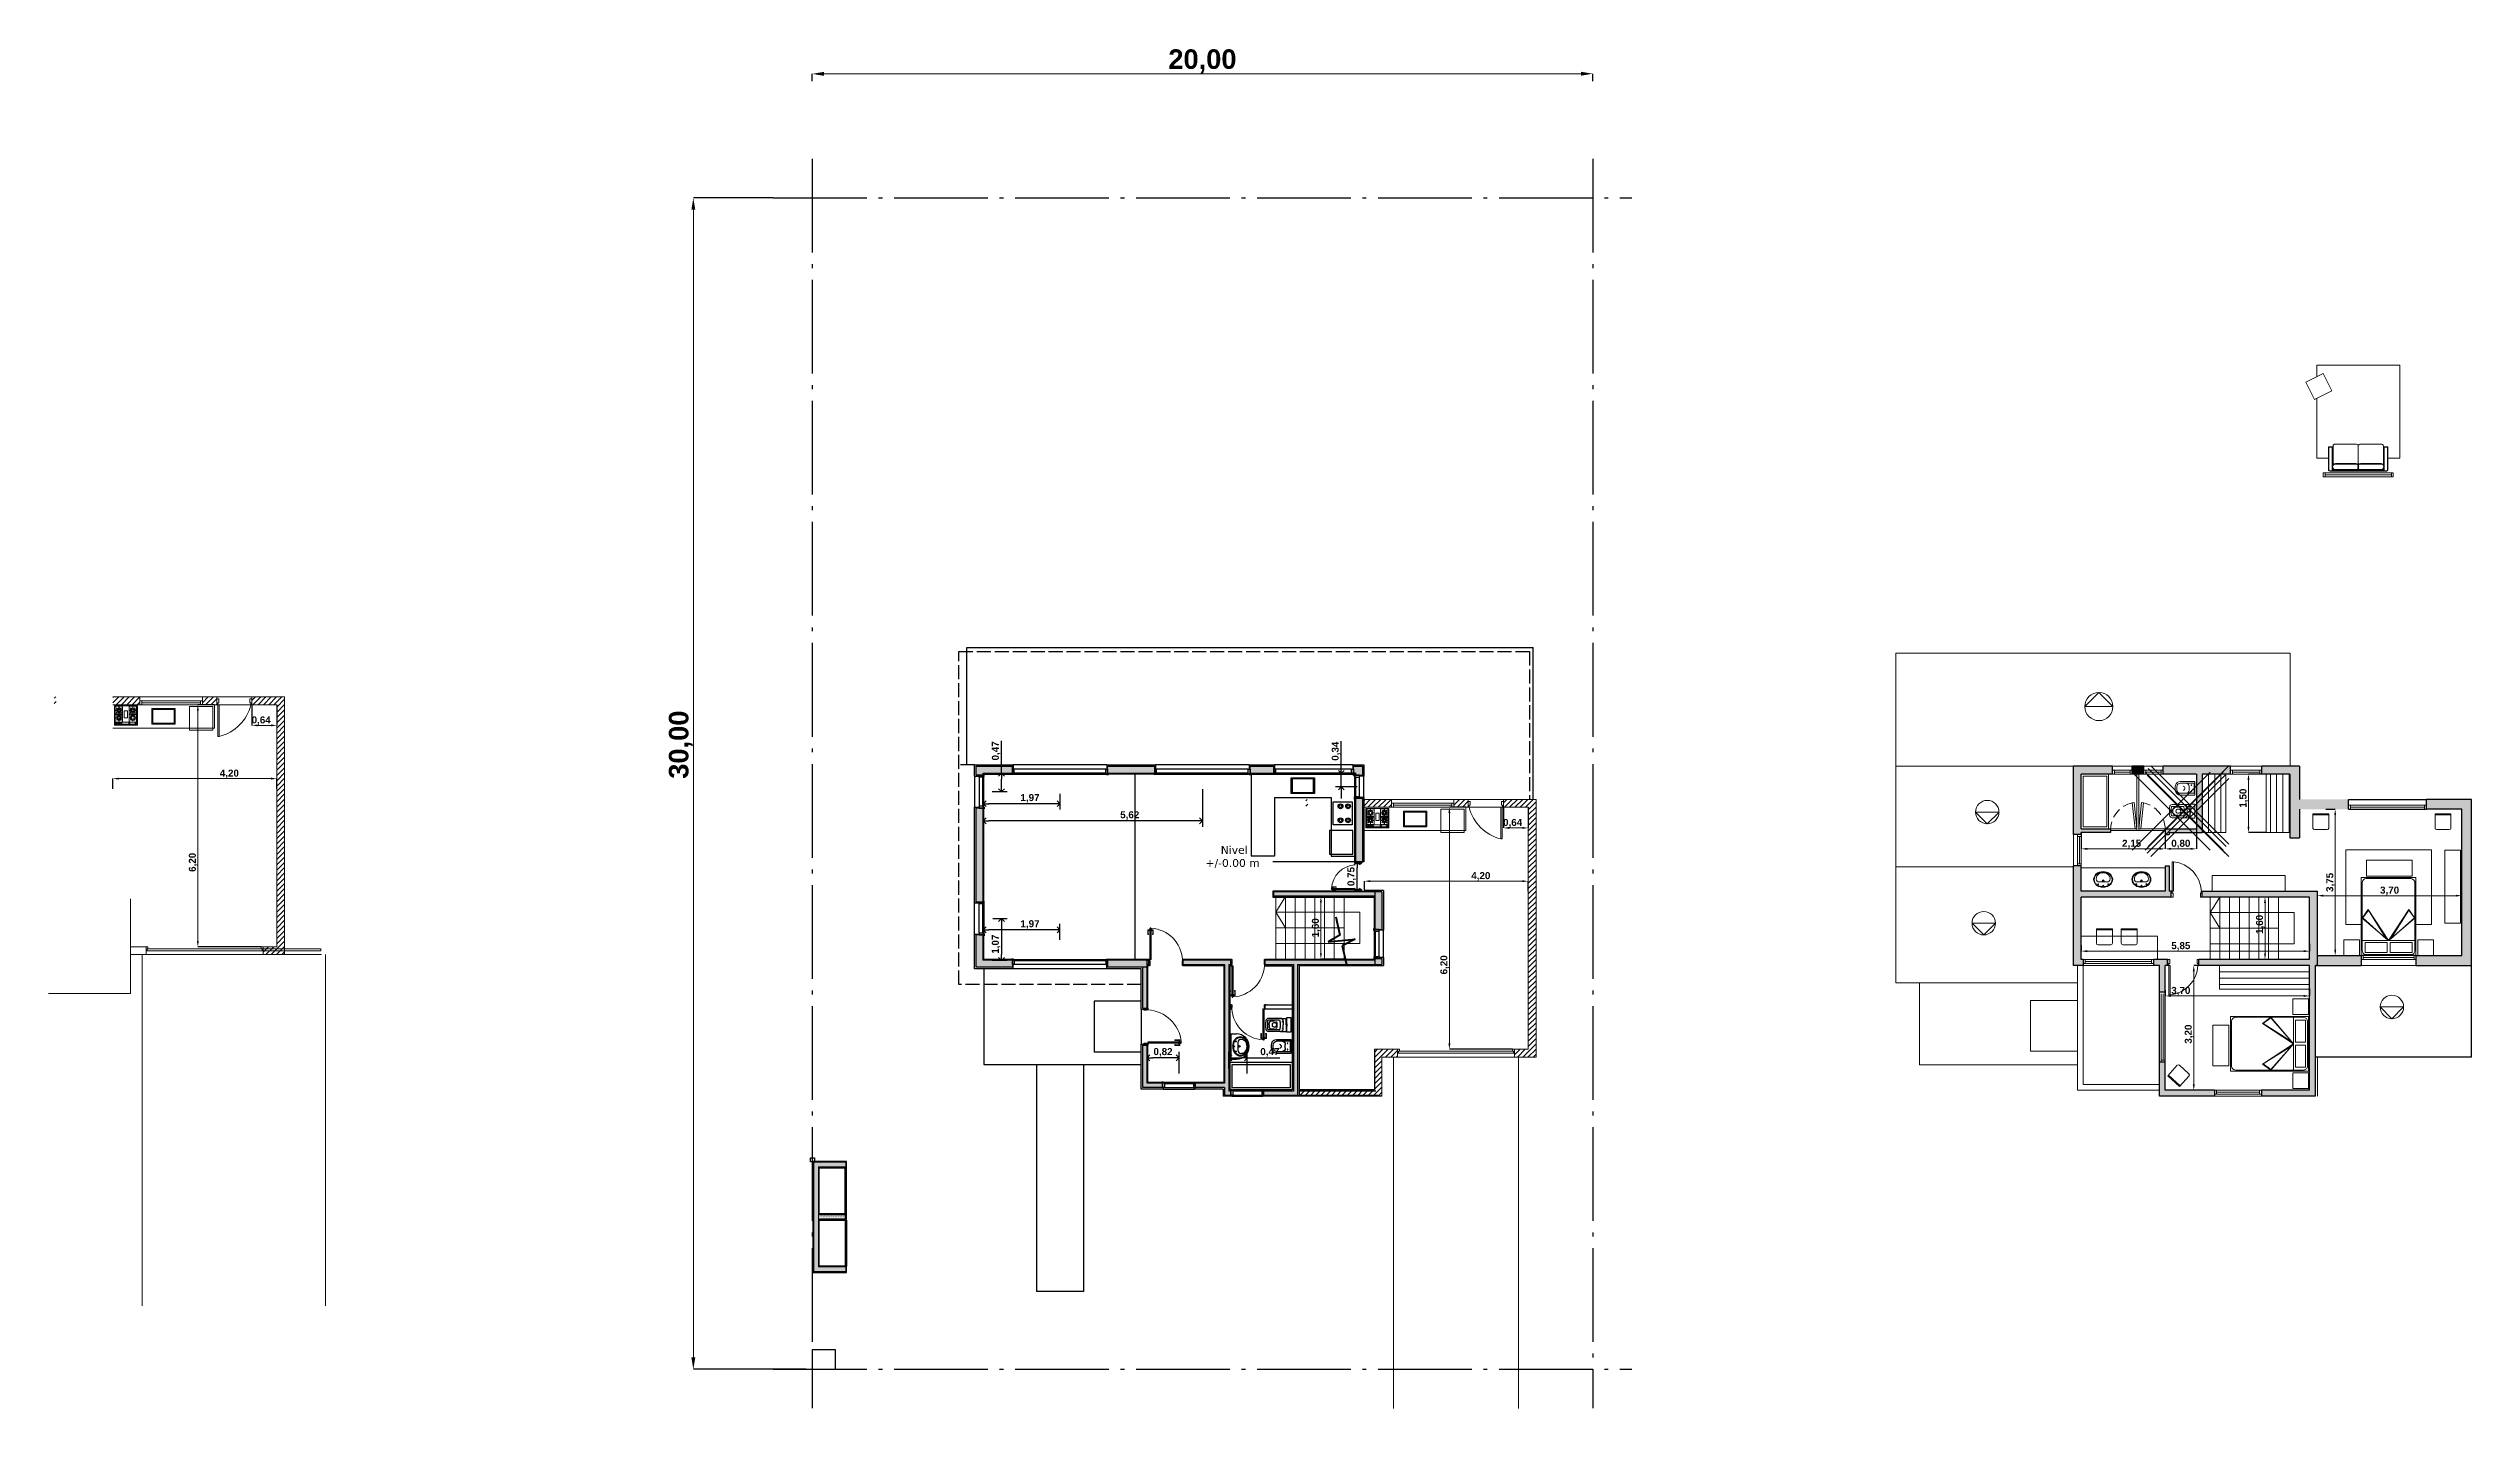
# Model space of a CAD drawing. Header units: millimetres. Extents: x 1416 to 3571, y 1446 to 1743.
# Drawn here: x 1584.8 to 1646.8, y 1479.1 to 1513.9 of the extents above; entities that cross this region are included whole.
import ezdxf

# ---------------------------------------------------------------- set-up
doc = ezdxf.new("R2010")
doc.units = ezdxf.units.MM
doc.header["$PDMODE"] = 3
for name, pattern in [('ACAD_ISO02W100', [15, 12, -3]), ('ACAD_ISO04W100', [30, 24, -3, 0, -3]), ('HIDDEN', [0.375, 0.25, -0.125])]:
    doc.linetypes.add(name, pattern=pattern)
for name, color, linetype in [('0-Límites', 2, 'Continuous'), ('2 - Pisos', 252, 'Continuous'), ('2-Muro 15', 160, 'Continuous'), ('2-Revoques', 7, 'Continuous'), ('2-Sanitarios', 86, 'Continuous'), ('3-Replanteo Carpinterías', 30, 'Continuous'), ('3-Ventanas', 7, 'Continuous')]:
    doc.layers.add(name, color=color, linetype=linetype)
for name, color, linetype, lineweight in [('0.1', 50, 'Continuous', 0), ('0.2', 40, 'Continuous', 20), ('0.3', 30, 'Continuous', 30), ('0.4', 20, 'Continuous', 40), ('0.5', 10, 'Continuous', 40), ('01', 50, 'Continuous', 30), ('2-Muro 20', 10, 'Continuous', 30), ('3-Puertas', 7, 'Continuous', 0), ('carpinterias', 140, 'Continuous', 9), ('cotas', 104, 'Continuous', 18), ('muebles', 7, 'Continuous', 13)]:
    doc.layers.add(name, color=color, linetype=linetype, lineweight=lineweight)
for name, color, linetype, lineweight, true_color in [('arbol', 7, 'Continuous', 18, 0x00701c), ('gris', 252, 'Continuous', 18, 0x696969), ('madera', 7, 'Continuous', 18, 0x997033), ('rojo muros', 7, 'Continuous', 18, 0xe60a62)]:
    doc.layers.add(name, color=color, linetype=linetype, lineweight=lineweight, true_color=true_color)
doc.styles.add('SANSSERIFBOLD', font='sasb____.pfb')
doc.styles.get("Standard").update_dxf_attribs({"font": 'arial.ttf'})
doc.dimstyles.new('cota de flecha 1en100', dxfattribs={"dimtxt": 0.18, "dimasz": 0.15, "dimexe": 0.15, "dimexo": 0, "dimgap": 0.025, "dimtad": 1, "dimtxsty": 'SANSSERIFBOLD', "dimblk": 'OPEN90', "dimcen": 0.3, "dimadec": 0, "dimazin": 0, "dimtfac": 1, "dimtmove": 0, "dimatfit": 3, "dimldrblk": 'OPEN90', "dimfxl": 1, "dimarcsym": 0})
doc.dimstyles.new('ISO-25', dxfattribs={"dimtxt": 2.5, "dimasz": 2.5, "dimexe": 1.25, "dimexo": 0.625, "dimtad": 1, "dimtxsty": 'Standard', "dimcen": 2.5, "dimadec": 0, "dimazin": 0, "dimtfac": 1, "dimtmove": 0, "dimatfit": 3, "dimfxl": 1, "dimarcsym": 0})
pattern_1 = [(90, (1639.94929, 1493.8359), (-0.15875, 1e-17), [])]

msp = doc.modelspace()

# ---------------------------------------------------------------- texts
at = {"layer": '2 - Pisos', "color": 7, "insert": (1610.64, 1493.492), "char_height": 0.2, "width": 8.94817, "attachment_point": 1}
msp.add_mtext('\\pi4.1584;{\\fVerdana|b0|i0|c0|p34;Nivel \\P\\pi3.7681;+/-0.00 m}', dxfattribs=at)

# ---------------------------------------------------------------- blocks, each defined once
blk = doc.blocks.new('*D218')
at = {"layer": 'cotas', "color": 0, "linetype": 'Continuous', "lineweight": -2}
for p, q in [((1589.009, 1497.112), (1588.587, 1497.112)), ((1590.209, 1490.912), (1588.587, 1490.912))]:
    blk.add_line(p, q, dxfattribs=at)
at = {"layer": 'cotas', "color": 0, "linetype": 'Continuous', "lineweight": 9}
blk.add_line((1588.587, 1496.962), (1588.587, 1491.062), dxfattribs=at)
at = {"layer": 'cotas', "color": 0, "linetype": 'Continuous'}
for points in [[(1588.562, 1496.962), (1588.612, 1496.962), (1588.587, 1497.112)], [(1588.562, 1491.062), (1588.612, 1491.062), (1588.587, 1490.912)]]:
    blk.add_solid(points, dxfattribs=at)
at = {"layer": 'Defpoints', "color": 0, "linetype": 'Continuous'}
for p in [(1589.009, 1497.112), (1588.587, 1490.912), (1590.209, 1490.912)]:
    blk.add_point(p, dxfattribs=at)
at = {"layer": 'cotas', "linetype": 'Continuous', "insert": (1588.466, 1493.075), "char_height": 0.18, "attachment_point": 5, "rotation": 90, "style": 'SANSSERIFBOLD'}
blk.add_mtext('6,20', dxfattribs=at)
blk = doc.blocks.new('*D219')
at = {"layer": 'cotas', "color": 0, "linetype": 'Continuous', "lineweight": -2}
for p, q in [((1586.409, 1494.956), (1586.409, 1495.218)), ((1590.609, 1494.962), (1590.609, 1495.218))]:
    blk.add_line(p, q, dxfattribs=at)
at = {"layer": 'cotas', "color": 0, "linetype": 'Continuous', "lineweight": 9}
blk.add_line((1590.459, 1495.218), (1586.559, 1495.218), dxfattribs=at)
at = {"layer": 'cotas', "color": 0, "linetype": 'Continuous'}
for points in [[(1586.559, 1495.243), (1586.559, 1495.193), (1586.409, 1495.218)], [(1590.459, 1495.243), (1590.459, 1495.193), (1590.609, 1495.218)]]:
    blk.add_solid(points, dxfattribs=at)
at = {"layer": 'Defpoints', "color": 0, "linetype": 'Continuous'}
for p in [(1586.409, 1495.218), (1586.409, 1494.956), (1590.609, 1494.962)]:
    blk.add_point(p, dxfattribs=at)
at = {"layer": 'cotas', "linetype": 'Continuous', "insert": (1589.394, 1495.34), "char_height": 0.18, "attachment_point": 5, "style": 'SANSSERIFBOLD'}
blk.add_mtext('4,20', dxfattribs=at)
blk = doc.blocks.new('cocina.anafe')
for points in [[(0.05, 0.5), (0.65, 0.5), (0.65, 0), (0.05, 0)], [(0.068, 0.074), (0.629, 0.074), (0.629, 0.023), (0.068, 0.023)], [(0.08, 0.385), (0.08, 0.389), (0.143, 0.389), (0.143, 0.385)], [(0.08, 0.189), (0.08, 0.193), (0.143, 0.193), (0.143, 0.189)], [(0.104, 0.447), (0.107, 0.45), (0.152, 0.405), (0.149, 0.403)], [(0.107, 0.323), (0.104, 0.326), (0.149, 0.371), (0.152, 0.368)], [(0.104, 0.252), (0.107, 0.254), (0.152, 0.21), (0.149, 0.207)], [(0.107, 0.127), (0.104, 0.13), (0.149, 0.175), (0.152, 0.172)], [(0.166, 0.475), (0.17, 0.475), (0.17, 0.411), (0.166, 0.411)], [(0.17, 0.299), (0.166, 0.299), (0.166, 0.362), (0.17, 0.362)], [(0.166, 0.279), (0.17, 0.279), (0.17, 0.215), (0.166, 0.215)], [(0.17, 0.103), (0.166, 0.103), (0.166, 0.166), (0.17, 0.166)], [(0.229, 0.45), (0.232, 0.447), (0.187, 0.403), (0.184, 0.405)], [(0.232, 0.326), (0.229, 0.323), (0.184, 0.368), (0.187, 0.371)], [(0.229, 0.254), (0.232, 0.252), (0.187, 0.207), (0.184, 0.21)], [(0.232, 0.13), (0.229, 0.127), (0.184, 0.172), (0.187, 0.175)], [(0.256, 0.389), (0.256, 0.385), (0.192, 0.385), (0.192, 0.389)], [(0.256, 0.193), (0.256, 0.189), (0.192, 0.189), (0.192, 0.193)], [(0.442, 0.389), (0.442, 0.385), (0.505, 0.385), (0.505, 0.389)], [(0.442, 0.193), (0.442, 0.189), (0.505, 0.189), (0.505, 0.193)], [(0.469, 0.45), (0.466, 0.447), (0.511, 0.403), (0.514, 0.405)], [(0.466, 0.326), (0.469, 0.323), (0.514, 0.368), (0.511, 0.371)], [(0.469, 0.254), (0.466, 0.252), (0.511, 0.207), (0.514, 0.21)], [(0.466, 0.13), (0.469, 0.127), (0.514, 0.172), (0.511, 0.175)], [(0.532, 0.475), (0.528, 0.475), (0.528, 0.411), (0.532, 0.411)], [(0.528, 0.299), (0.532, 0.299), (0.532, 0.362), (0.528, 0.362)], [(0.532, 0.279), (0.528, 0.279), (0.528, 0.215), (0.532, 0.215)], [(0.528, 0.103), (0.532, 0.103), (0.532, 0.166), (0.528, 0.166)], [(0.594, 0.447), (0.591, 0.45), (0.546, 0.405), (0.549, 0.403)], [(0.591, 0.323), (0.594, 0.326), (0.549, 0.371), (0.546, 0.368)], [(0.594, 0.252), (0.591, 0.254), (0.546, 0.21), (0.549, 0.207)], [(0.591, 0.127), (0.594, 0.13), (0.549, 0.175), (0.546, 0.172)], [(0.618, 0.385), (0.618, 0.389), (0.555, 0.389), (0.555, 0.385)], [(0.618, 0.189), (0.618, 0.193), (0.555, 0.193), (0.555, 0.189)]]:
    blk.add_lwpolyline(points, close=True)
for points in [[(0.089, 0.492), (0.249, 0.492, -0.414214), (0.264, 0.476), (0.264, 0.294, -0.414214), (0.249, 0.278), (0.089, 0.278, -0.414214), (0.073, 0.294), (0.073, 0.476, -0.414214)], [(0.089, 0.296), (0.249, 0.296, -0.414214), (0.264, 0.28), (0.264, 0.098, -0.414214), (0.249, 0.082), (0.089, 0.082, -0.414214), (0.073, 0.098), (0.073, 0.28, -0.414214)], [(0.609, 0.492), (0.449, 0.492, 0.414214), (0.434, 0.476), (0.434, 0.294, 0.414214), (0.449, 0.278), (0.609, 0.278, 0.414214), (0.624, 0.294), (0.624, 0.476, 0.414214)], [(0.609, 0.296), (0.449, 0.296, 0.414214), (0.434, 0.28), (0.434, 0.098, 0.414214), (0.449, 0.082), (0.609, 0.082, 0.414214), (0.624, 0.098), (0.624, 0.28, 0.414214)]]:
    blk.add_lwpolyline(points, format="xyb", close=True)
at = {"linetype": 'Continuous', "lineweight": 5}
blk.add_lwpolyline([(0.306, 0.376), (0.394, 0.376), (0.394, 0.187), (0.306, 0.187)], close=True, dxfattribs=at)
for centre, radius in [((0.111, 0.048), 0.0166), ((0.168, 0.387), 0.0625), ((0.168, 0.191), 0.0625), ((0.168, 0.387), 0.0364), ((0.168, 0.191), 0.0364), ((0.171, 0.048), 0.0166), ((0.229, 0.048), 0.0166), ((0.439, 0.048), 0.0166), ((0.53, 0.387), 0.0625), ((0.53, 0.191), 0.0625), ((0.53, 0.387), 0.0364), ((0.53, 0.191), 0.0364), ((0.605, 0.048), 0.0166)]:
    blk.add_circle(centre, radius)
blk = doc.blocks.new('*D220')
at = {"layer": 'cotas', "color": 0, "linetype": 'Continuous', "lineweight": -2}
for p, q in [((1589.972, 1497.112), (1589.972, 1496.582)), ((1590.609, 1497.112), (1590.609, 1496.582))]:
    blk.add_line(p, q, dxfattribs=at)
at = {"layer": 'cotas', "color": 0, "linetype": 'Continuous', "lineweight": 9}
blk.add_line((1590.122, 1496.582), (1590.459, 1496.582), dxfattribs=at)
at = {"layer": 'cotas', "color": 0, "linetype": 'Continuous'}
for points in [[(1590.122, 1496.607), (1590.122, 1496.557), (1589.972, 1496.582)], [(1590.459, 1496.607), (1590.459, 1496.557), (1590.609, 1496.582)]]:
    blk.add_solid(points, dxfattribs=at)
at = {"layer": 'Defpoints', "color": 0, "linetype": 'Continuous'}
for p in [(1589.972, 1497.112), (1590.609, 1497.112), (1590.609, 1496.582)]:
    blk.add_point(p, dxfattribs=at)
at = {"layer": 'cotas', "linetype": 'Continuous', "insert": (1590.209, 1496.703), "char_height": 0.18, "attachment_point": 5, "style": 'SANSSERIFBOLD'}
blk.add_mtext('0,64', dxfattribs=at)
blk = doc.blocks.new('*D221')
at = {"layer": 'cotas', "color": 0, "linetype": 'Continuous', "lineweight": -2}
for p, q in [((1604.328, 1513.086), (1604.328, 1513.269)), ((1624.328, 1513.086), (1624.328, 1513.273))]:
    blk.add_line(p, q, dxfattribs=at)
at = {"layer": 'cotas', "color": 0, "linetype": 'Continuous', "lineweight": 9}
blk.add_line((1624.028, 1513.273), (1604.628, 1513.269), dxfattribs=at)
at = {"layer": 'cotas', "color": 0, "linetype": 'Continuous'}
for points in [[(1604.628, 1513.319), (1604.628, 1513.219), (1604.328, 1513.269)], [(1624.028, 1513.323), (1624.028, 1513.223), (1624.328, 1513.273)]]:
    blk.add_solid(points, dxfattribs=at)
at = {"layer": 'Defpoints', "color": 0, "linetype": 'Continuous'}
for p in [(1604.328, 1513.269), (1604.328, 1513.086), (1624.328, 1513.086)]:
    blk.add_point(p, dxfattribs=at)
at = {"layer": 'cotas', "linetype": 'Continuous', "insert": (1614.328, 1513.591), "char_height": 0.5, "attachment_point": 5, "rotation": 0.01242, "style": 'SANSSERIFBOLD'}
blk.add_mtext('20,00', dxfattribs=at)
blk = doc.blocks.new('*D274')
at = {"layer": 'cotas', "color": 0, "linetype": 'Continuous', "lineweight": -2}
for p, q in [((1603.328, 1510.093), (1601.283, 1510.093)), ((1604.162, 1480.093), (1601.283, 1480.093))]:
    blk.add_line(p, q, dxfattribs=at)
at = {"layer": 'cotas', "color": 0, "linetype": 'Continuous', "lineweight": 9}
blk.add_line((1601.283, 1509.793), (1601.283, 1480.393), dxfattribs=at)
at = {"layer": 'cotas', "color": 0, "linetype": 'Continuous'}
for points in [[(1601.233, 1509.793), (1601.333, 1509.793), (1601.283, 1510.093)], [(1601.233, 1480.393), (1601.333, 1480.393), (1601.283, 1480.093)]]:
    blk.add_solid(points, dxfattribs=at)
at = {"layer": 'Defpoints', "color": 0, "linetype": 'Continuous'}
for p in [(1603.328, 1510.093), (1601.283, 1480.093), (1604.162, 1480.093)]:
    blk.add_point(p, dxfattribs=at)
at = {"layer": 'cotas', "linetype": 'Continuous', "insert": (1600.963, 1496.089), "char_height": 0.5, "attachment_point": 5, "rotation": 90, "style": 'SANSSERIFBOLD'}
blk.add_mtext('30,00', dxfattribs=at)
blk = doc.blocks.new('_Open90')
at = {"color": 0, "linetype": 'ByBlock', "lineweight": -2}
for p, q in [((0, 0), (-1, 0)), ((-0.5, 0.5), (0, 0)), ((0, 0), (-0.5, -0.5))]:
    blk.add_line(p, q, dxfattribs=at)
blk = doc.blocks.new('*D233')
at = {"layer": '3-Replanteo Carpinterías', "color": 0, "lineweight": -2}
for p, q in [((1609.178, 1495.356), (1609.178, 1496.187)), ((1608.961, 1495.356), (1609.328, 1495.356)), ((1609.178, 1495.036), (1609.178, 1495.206)), ((1608.937, 1494.886), (1609.328, 1494.886))]:
    blk.add_line(p, q, dxfattribs=at)
at = {"layer": 'Defpoints', "color": 0}
for p in [(1608.961, 1495.356), (1608.937, 1494.886), (1609.178, 1494.886)]:
    blk.add_point(p, dxfattribs=at)
at = {"layer": '3-Replanteo Carpinterías', "color": 0, "lineweight": -2, "xscale": 0.15, "yscale": 0.15, "zscale": 0.15}
for p, rotation in [((1609.178, 1495.356), 90), ((1609.178, 1494.886), 270)]:
    blk.add_blockref('_Open90', p, dxfattribs=dict(at, rotation=rotation))
at = {"layer": '3-Replanteo Carpinterías', "color": 0, "insert": (1609.042, 1495.929), "char_height": 0.18, "attachment_point": 5, "rotation": 90, "style": 'SANSSERIFBOLD'}
blk.add_mtext('0,47', dxfattribs=at)
blk = doc.blocks.new('*D234')
at = {"layer": '3-Replanteo Carpinterías', "color": 0, "lineweight": -2}
for p, q in [((1608.961, 1491.636), (1609.328, 1491.636)), ((1609.178, 1491.486), (1609.178, 1490.716)), ((1608.937, 1490.566), (1609.328, 1490.566))]:
    blk.add_line(p, q, dxfattribs=at)
at = {"layer": 'Defpoints', "color": 0}
for p in [(1608.961, 1491.636), (1608.937, 1490.566), (1609.178, 1490.566)]:
    blk.add_point(p, dxfattribs=at)
at = {"layer": '3-Replanteo Carpinterías', "color": 0, "lineweight": -2, "xscale": 0.15, "yscale": 0.15, "zscale": 0.15}
for p, rotation in [((1609.178, 1491.636), 90), ((1609.178, 1490.566), 270)]:
    blk.add_blockref('_Open90', p, dxfattribs=dict(at, rotation=rotation))
at = {"layer": '3-Replanteo Carpinterías', "color": 0, "insert": (1609.042, 1490.978), "char_height": 0.18, "attachment_point": 5, "rotation": 90, "style": 'SANSSERIFBOLD'}
blk.add_mtext('1,07', dxfattribs=at)
blk = doc.blocks.new('*D235')
at = {"layer": '3-Replanteo Carpinterías', "color": 0, "lineweight": -2}
for p, q in [((1608.708, 1494.361), (1608.708, 1494.726)), ((1610.528, 1494.576), (1608.858, 1494.576)), ((1610.678, 1494.83), (1610.678, 1494.426))]:
    blk.add_line(p, q, dxfattribs=at)
at = {"layer": 'Defpoints', "color": 0}
for p in [(1608.708, 1494.576), (1610.678, 1494.83), (1608.708, 1494.361)]:
    blk.add_point(p, dxfattribs=at)
at = {"layer": '3-Replanteo Carpinterías', "color": 0, "lineweight": -2, "xscale": 0.15, "yscale": 0.15, "zscale": 0.15, "rotation": 180}
blk.add_blockref('_Open90', (1608.708, 1494.576), dxfattribs=at)
at = {"layer": '3-Replanteo Carpinterías', "color": 0, "lineweight": -2, "xscale": 0.15, "yscale": 0.15, "zscale": 0.15}
blk.add_blockref('_Open90', (1610.678, 1494.576), dxfattribs=at)
at = {"layer": '3-Replanteo Carpinterías', "color": 0, "insert": (1609.91, 1494.713), "char_height": 0.18, "attachment_point": 5, "style": 'SANSSERIFBOLD'}
blk.add_mtext('1,97', dxfattribs=at)
blk = doc.blocks.new('*D236')
at = {"layer": '3-Replanteo Carpinterías', "color": 0, "lineweight": -2}
for p, q in [((1614.328, 1494.945), (1614.328, 1493.986)), ((1608.708, 1493.801), (1608.708, 1494.286)), ((1614.178, 1494.136), (1608.858, 1494.136))]:
    blk.add_line(p, q, dxfattribs=at)
at = {"layer": 'Defpoints', "color": 0}
for p in [(1614.328, 1494.945), (1608.708, 1494.136), (1608.708, 1493.801)]:
    blk.add_point(p, dxfattribs=at)
at = {"layer": '3-Replanteo Carpinterías', "color": 0, "lineweight": -2, "xscale": 0.15, "yscale": 0.15, "zscale": 0.15, "rotation": 180}
blk.add_blockref('_Open90', (1608.708, 1494.136), dxfattribs=at)
at = {"layer": '3-Replanteo Carpinterías', "color": 0, "lineweight": -2, "xscale": 0.15, "yscale": 0.15, "zscale": 0.15}
blk.add_blockref('_Open90', (1614.328, 1494.136), dxfattribs=at)
at = {"layer": '3-Replanteo Carpinterías', "color": 0, "insert": (1612.466, 1494.273), "char_height": 0.18, "attachment_point": 5, "style": 'SANSSERIFBOLD'}
blk.add_mtext('5,62', dxfattribs=at)
blk = doc.blocks.new('*D237')
at = {"layer": '3-Replanteo Carpinterías', "color": 0, "lineweight": -2}
for p, q in [((1608.708, 1491.561), (1608.708, 1491.196)), ((1610.678, 1491.092), (1610.678, 1491.496)), ((1610.528, 1491.346), (1608.858, 1491.346))]:
    blk.add_line(p, q, dxfattribs=at)
at = {"layer": 'Defpoints', "color": 0}
for p in [(1608.708, 1491.561), (1608.708, 1491.346), (1610.678, 1491.092)]:
    blk.add_point(p, dxfattribs=at)
at = {"layer": '3-Replanteo Carpinterías', "color": 0, "lineweight": -2, "xscale": 0.15, "yscale": 0.15, "zscale": 0.15, "rotation": 180}
blk.add_blockref('_Open90', (1608.708, 1491.346), dxfattribs=at)
at = {"layer": '3-Replanteo Carpinterías', "color": 0, "lineweight": -2, "xscale": 0.15, "yscale": 0.15, "zscale": 0.15}
blk.add_blockref('_Open90', (1610.678, 1491.346), dxfattribs=at)
at = {"layer": '3-Replanteo Carpinterías', "color": 0, "insert": (1609.91, 1491.483), "char_height": 0.18, "attachment_point": 5, "style": 'SANSSERIFBOLD'}
blk.add_mtext('1,97', dxfattribs=at)
blk = doc.blocks.new('*D238')
at = {"layer": '3-Replanteo Carpinterías', "color": 0, "lineweight": -2}
for p, q in [((1612.908, 1487.793), (1612.908, 1488.22)), ((1613.578, 1488.07), (1613.058, 1488.07)), ((1613.728, 1487.666), (1613.728, 1488.22))]:
    blk.add_line(p, q, dxfattribs=at)
at = {"layer": 'Defpoints', "color": 0}
for p in [(1612.908, 1488.07), (1612.908, 1487.793), (1613.728, 1487.666)]:
    blk.add_point(p, dxfattribs=at)
at = {"layer": '3-Replanteo Carpinterías', "color": 0, "lineweight": -2, "xscale": 0.15, "yscale": 0.15, "zscale": 0.15, "rotation": 180}
blk.add_blockref('_Open90', (1612.908, 1488.07), dxfattribs=at)
at = {"layer": '3-Replanteo Carpinterías', "color": 0, "lineweight": -2, "xscale": 0.15, "yscale": 0.15, "zscale": 0.15}
blk.add_blockref('_Open90', (1613.728, 1488.07), dxfattribs=at)
at = {"layer": '3-Replanteo Carpinterías', "color": 0, "insert": (1613.318, 1488.207), "char_height": 0.18, "attachment_point": 5, "style": 'SANSSERIFBOLD'}
blk.add_mtext('0,82', dxfattribs=at)
blk = doc.blocks.new('*D239')
at = {"layer": '3-Replanteo Carpinterías', "color": 0, "lineweight": -2}
for p, q in [((1615.008, 1487.793), (1615.008, 1488.22)), ((1615.158, 1488.07), (1615.328, 1488.07)), ((1615.478, 1487.666), (1615.478, 1488.22)), ((1615.478, 1488.07), (1616.314, 1488.07))]:
    blk.add_line(p, q, dxfattribs=at)
at = {"layer": 'Defpoints', "color": 0}
for p in [(1615.008, 1488.07), (1615.008, 1487.793), (1615.478, 1487.666)]:
    blk.add_point(p, dxfattribs=at)
at = {"layer": '3-Replanteo Carpinterías', "color": 0, "lineweight": -2, "xscale": 0.15, "yscale": 0.15, "zscale": 0.15, "rotation": 180}
blk.add_blockref('_Open90', (1615.008, 1488.07), dxfattribs=at)
at = {"layer": '3-Replanteo Carpinterías', "color": 0, "lineweight": -2, "xscale": 0.15, "yscale": 0.15, "zscale": 0.15}
blk.add_blockref('_Open90', (1615.478, 1488.07), dxfattribs=at)
at = {"layer": '3-Replanteo Carpinterías', "color": 0, "insert": (1616.056, 1488.207), "char_height": 0.18, "attachment_point": 5, "style": 'SANSSERIFBOLD'}
blk.add_mtext('0,47', dxfattribs=at)
blk = doc.blocks.new('*D241')
at = {"layer": '3-Replanteo Carpinterías', "color": 0, "lineweight": -2}
for p, q in [((1617.887, 1495.506), (1617.887, 1496.179)), ((1618.248, 1495.356), (1617.737, 1495.356)), ((1617.887, 1495.011), (1617.887, 1495.356)), ((1618.292, 1495.011), (1617.737, 1495.011)), ((1617.887, 1494.861), (1617.887, 1494.711))]:
    blk.add_line(p, q, dxfattribs=at)
at = {"layer": 'Defpoints', "color": 0}
for p in [(1617.887, 1495.356), (1618.248, 1495.356), (1618.292, 1495.011)]:
    blk.add_point(p, dxfattribs=at)
at = {"layer": '3-Replanteo Carpinterías', "color": 0, "lineweight": -2, "xscale": 0.15, "yscale": 0.15, "zscale": 0.15}
for p, rotation in [((1617.887, 1495.356), 270), ((1617.887, 1495.011), 90)]:
    blk.add_blockref('_Open90', p, dxfattribs=dict(at, rotation=rotation))
at = {"layer": '3-Replanteo Carpinterías', "color": 0, "insert": (1617.75, 1495.922), "char_height": 0.18, "attachment_point": 5, "rotation": 90, "style": 'SANSSERIFBOLD'}
blk.add_mtext('0,34', dxfattribs=at)
blk = doc.blocks.new('i')
for p, q in [((1235.135, 1802.349), (1235.325, 1802.349)), ((1235.135, 1802.304), (1235.493, 1802.304)), ((1235.493, 1802.044), (1235.135, 1802.044)), ((1235.135, 1801.999), (1235.325, 1801.999)), ((1235.325, 1802.349), (1235.507, 1802.349)), ((1235.325, 1801.999), (1235.507, 1801.999)), ((1235.36, 1802.224), (1235.36, 1802.124)), ((1235.495, 1802.302), (1235.495, 1802.046)), ((1235.51, 1802.346), (1235.51, 1802.002))]:
    blk.add_line(p, q)
for centre in [(1235.42, 1802.254), (1235.42, 1802.094)]:
    blk.add_circle(centre, 0.0085)
for centre, radius, start, end in [((1235.382, 1802.174), 0.377, 168.55585, 191.44415), ((1235.135, 1802.224), 0.125, 90, 168.55585), ((1235.135, 1802.124), 0.125, 191.44415, 270), ((1235.382, 1802.174), 0.332, 168.55585, 191.44415), ((1235.135, 1802.224), 0.08, 90, 168.55585), ((1235.135, 1802.124), 0.08, 191.44415, 270), ((1235.198, 1802.171), 0.0578, 2.61926, 78.39406), ((1235.2, 1802.154), 0.075, 82.39422, 82.744), ((1235.198, 1802.177), 0.0578, 281.60594, 357.38074), ((1235.2, 1802.194), 0.075, 277.256, 277.60578), ((1235.28, 1802.224), 0.08, 0, 90), ((1235.28, 1802.124), 0.08, 270, 0), ((1235.493, 1802.302), 0.002, 0, 90), ((1235.493, 1802.046), 0.002, 270, 0), ((1235.507, 1802.346), 0.003, 0, 90), ((1235.507, 1802.002), 0.003, 270, 0)]:
    blk.add_arc(centre, radius, start, end)
blk = doc.blocks.new('*D284')
at = {"layer": 'cotas', "color": 0, "linetype": 'Continuous', "lineweight": -2}
for p, q in [((1621.077, 1494.486), (1620.656, 1494.486)), ((1622.277, 1488.286), (1620.656, 1488.286))]:
    blk.add_line(p, q, dxfattribs=at)
at = {"layer": 'cotas', "color": 0, "linetype": 'Continuous', "lineweight": 9}
blk.add_line((1620.656, 1494.336), (1620.656, 1488.436), dxfattribs=at)
at = {"layer": 'cotas', "color": 0, "linetype": 'Continuous'}
for points in [[(1620.631, 1494.336), (1620.681, 1494.336), (1620.656, 1494.486)], [(1620.631, 1488.436), (1620.681, 1488.436), (1620.656, 1488.286)]]:
    blk.add_solid(points, dxfattribs=at)
at = {"layer": 'Defpoints', "color": 0, "linetype": 'Continuous'}
for p in [(1621.077, 1494.486), (1620.656, 1488.286), (1622.277, 1488.286)]:
    blk.add_point(p, dxfattribs=at)
at = {"layer": 'cotas', "linetype": 'Continuous', "insert": (1620.534, 1490.449), "char_height": 0.18, "attachment_point": 5, "rotation": 90, "style": 'SANSSERIFBOLD'}
blk.add_mtext('6,20', dxfattribs=at)
blk = doc.blocks.new('*D285')
at = {"layer": 'cotas', "color": 0, "linetype": 'Continuous', "lineweight": -2}
for p, q in [((1618.477, 1492.331), (1618.477, 1492.592)), ((1622.677, 1492.336), (1622.677, 1492.592))]:
    blk.add_line(p, q, dxfattribs=at)
at = {"layer": 'cotas', "color": 0, "linetype": 'Continuous', "lineweight": 9}
blk.add_line((1622.527, 1492.592), (1618.627, 1492.592), dxfattribs=at)
at = {"layer": 'cotas', "color": 0, "linetype": 'Continuous'}
for points in [[(1618.627, 1492.617), (1618.627, 1492.567), (1618.477, 1492.592)], [(1622.527, 1492.617), (1622.527, 1492.567), (1622.677, 1492.592)]]:
    blk.add_solid(points, dxfattribs=at)
at = {"layer": 'Defpoints', "color": 0, "linetype": 'Continuous'}
for p in [(1618.477, 1492.592), (1618.477, 1492.331), (1622.677, 1492.336)]:
    blk.add_point(p, dxfattribs=at)
at = {"layer": 'cotas', "linetype": 'Continuous', "insert": (1621.462, 1492.714), "char_height": 0.18, "attachment_point": 5, "style": 'SANSSERIFBOLD'}
blk.add_mtext('4,20', dxfattribs=at)
blk = doc.blocks.new('*D286')
at = {"layer": 'cotas', "color": 0, "linetype": 'Continuous', "lineweight": -2}
for p, q in [((1622.04, 1494.486), (1622.04, 1493.956)), ((1622.677, 1494.486), (1622.677, 1493.956))]:
    blk.add_line(p, q, dxfattribs=at)
at = {"layer": 'cotas', "color": 0, "linetype": 'Continuous', "lineweight": 9}
blk.add_line((1622.19, 1493.956), (1622.527, 1493.956), dxfattribs=at)
at = {"layer": 'cotas', "color": 0, "linetype": 'Continuous'}
for points in [[(1622.19, 1493.981), (1622.19, 1493.931), (1622.04, 1493.956)], [(1622.527, 1493.981), (1622.527, 1493.931), (1622.677, 1493.956)]]:
    blk.add_solid(points, dxfattribs=at)
at = {"layer": 'Defpoints', "color": 0, "linetype": 'Continuous'}
for p in [(1622.04, 1494.486), (1622.677, 1494.486), (1622.677, 1493.956)]:
    blk.add_point(p, dxfattribs=at)
at = {"layer": 'cotas', "linetype": 'Continuous', "insert": (1622.277, 1494.077), "char_height": 0.18, "attachment_point": 5, "style": 'SANSSERIFBOLD'}
blk.add_mtext('0,64', dxfattribs=at)
blk = doc.blocks.new('*D287')
at = {"layer": '3-Replanteo Carpinterías', "color": 0, "lineweight": -2}
for p, q in [((1618.259, 1493.086), (1618.441, 1493.086)), ((1618.291, 1492.486), (1618.291, 1492.936)), ((1618.238, 1492.336), (1618.441, 1492.336))]:
    blk.add_line(p, q, dxfattribs=at)
at = {"layer": 'Defpoints', "color": 0}
for p in [(1618.259, 1493.086), (1618.291, 1493.086), (1618.238, 1492.336)]:
    blk.add_point(p, dxfattribs=at)
at = {"layer": '3-Replanteo Carpinterías', "color": 0, "lineweight": -2, "xscale": 0.15, "yscale": 0.15, "zscale": 0.15}
for p, rotation in [((1618.291, 1493.086), 90), ((1618.291, 1492.336), 270)]:
    blk.add_blockref('_Open90', p, dxfattribs=dict(at, rotation=rotation))
at = {"layer": '3-Replanteo Carpinterías', "color": 0, "insert": (1618.154, 1492.711), "char_height": 0.18, "attachment_point": 5, "rotation": 90, "style": 'SANSSERIFBOLD'}
blk.add_mtext('0,75', dxfattribs=at)
blk = doc.blocks.new('*D290')
at = {"layer": 'cotas', "color": 0, "linetype": 'Continuous', "lineweight": -2}
for p, q in [((1617.908, 1492.198), (1617.364, 1492.198)), ((1617.951, 1490.598), (1617.364, 1490.598))]:
    blk.add_line(p, q, dxfattribs=at)
at = {"layer": 'cotas', "color": 0, "linetype": 'Continuous', "lineweight": 9}
blk.add_line((1617.364, 1492.048), (1617.364, 1490.748), dxfattribs=at)
at = {"layer": 'cotas', "color": 0, "linetype": 'Continuous'}
for points in [[(1617.339, 1492.048), (1617.389, 1492.048), (1617.364, 1492.198)], [(1617.339, 1490.748), (1617.389, 1490.748), (1617.364, 1490.598)]]:
    blk.add_solid(points, dxfattribs=at)
at = {"layer": 'Defpoints', "color": 0, "linetype": 'Continuous'}
for p in [(1617.908, 1492.198), (1617.364, 1490.598), (1617.951, 1490.598)]:
    blk.add_point(p, dxfattribs=at)
at = {"layer": 'cotas', "linetype": 'Continuous', "insert": (1617.242, 1491.398), "char_height": 0.18, "attachment_point": 5, "rotation": 90, "style": 'SANSSERIFBOLD'}
blk.add_mtext('1,60', dxfattribs=at)
blk = doc.blocks.new('aa')
at = {"layer": 'madera'}
for p, q in [((1233.437, -214.668), (1233.844, -214.668)), ((1233.437, -215.034), (1233.437, -214.668)), ((1233.437, -214.693), (1233.844, -214.693)), ((1233.844, -214.668), (1233.844, -215.034)), ((1233.803, -215.075), (1233.478, -215.075))]:
    blk.add_line(p, q, dxfattribs=at)
for centre, start, end in [((1233.478, -215.034), 180, 270), ((1233.803, -215.034), 270, 0)]:
    blk.add_arc(centre, 0.0406, start, end, dxfattribs=at)
blk = doc.blocks.new('CAM2')
at = {"layer": '0.1'}
for p, q in [((454.403, -70.302), (454.403, -71.452)), ((455.995, -70.202), (454.519, -70.202)), ((455.199, -70.357), (455.418, -70.202)), ((455.995, -70.879), (455.199, -70.357)), ((455.216, -70.36), (455.414, -70.217)), ((455.947, -70.818), (455.216, -70.36)), ((455.947, -70.818), (455.414, -70.217)), ((455.995, -70.879), (455.418, -70.202)), ((455.995, -70.202), (455.995, -71.552)), ((456.255, -70.202), (455.995, -70.202)), ((455.995, -70.879), (455.198, -71.399)), ((455.198, -71.399), (455.415, -71.552)), ((455.947, -70.939), (455.214, -71.396)), ((455.214, -71.396), (455.412, -71.54)), ((455.947, -70.939), (455.412, -71.54)), ((455.995, -70.879), (455.415, -71.552)), ((454.517, -71.552), (455.995, -71.552)), ((456.253, -71.552), (455.995, -71.552))]:
    blk.add_line(p, q, dxfattribs=at)
at = {"layer": '0.1', "lineweight": 0}
blk.add_line((456.353, -70.305), (456.353, -71.454), dxfattribs=at)
at = {"layer": '0.1'}
blk.add_lwpolyline([(454.378, -71.577), (456.378, -71.577), (456.378, -70.177), (454.378, -70.177)], close=True, dxfattribs=at)
at = {"layer": '0.1', "lineweight": 0}
for points in [[(456.045, -70.277), (456.301, -70.277), (456.301, -70.84), (456.045, -70.84)], [(456.045, -71.482), (456.301, -71.482), (456.301, -70.919), (456.045, -70.919)]]:
    blk.add_lwpolyline(points, close=True, dxfattribs=at)
at = {"layer": '0.1'}
for centre, radius, start, end in [((454.518, -70.318), 0.116, 89.68244, 171.91819), ((456.253, -70.303), 0.1, 358.83225, 88.52947), ((454.514, -71.441), 0.112, 186.04566, 271.28188), ((456.256, -71.455), 0.0968, 268.12283, 0.79322)]:
    blk.add_arc(centre, radius, start, end, dxfattribs=at)
at = {"layer": 'madera'}
for points in [[(455.978, -70.127), (456.378, -70.127), (456.378, -69.727), (455.978, -69.727)], [(455.978, -71.627), (456.378, -71.627), (456.378, -72.027), (455.978, -72.027)]]:
    blk.add_lwpolyline(points, close=True, dxfattribs=at)
blk = doc.blocks.new('in')
for p, q in [((1235.276, 1801.782), (1234.965, 1801.782)), ((1235.244, 1801.737), (1234.965, 1801.737)), ((1235.244, 1801.493), (1234.965, 1801.493)), ((1235.276, 1801.448), (1234.965, 1801.448)), ((1234.983, 1801.615), (1234.983, 1801.655)), ((1234.983, 1801.615), (1234.983, 1801.575)), ((1235.048, 1801.719), (1235.12, 1801.719)), ((1235.048, 1801.511), (1235.12, 1801.511)), ((1235.276, 1801.782), (1235.408, 1801.782)), ((1235.276, 1801.448), (1235.408, 1801.448)), ((1235.346, 1801.712), (1235.346, 1801.615)), ((1235.346, 1801.518), (1235.346, 1801.615)), ((1235.416, 1801.615), (1235.416, 1801.774)), ((1235.416, 1801.615), (1235.416, 1801.456))]:
    blk.add_line(p, q)
for points in [[(1235.328, 1801.687, -0.120573), (1235.325, 1801.688, -0.105064), (1235.323, 1801.689, -0.088664), (1235.322, 1801.692, -0.079761), (1235.322, 1801.695, -0.079761), (1235.322, 1801.698, -0.088664), (1235.323, 1801.7, -0.105064), (1235.325, 1801.702, -0.120573), (1235.328, 1801.703, -0.120573)], [(1235.328, 1801.543, 0.120573), (1235.325, 1801.542, 0.105064), (1235.323, 1801.54, 0.088664), (1235.322, 1801.538, 0.079761), (1235.322, 1801.535, 0.079761), (1235.322, 1801.532, 0.088664), (1235.323, 1801.53, 0.105064), (1235.325, 1801.528, 0.120573), (1235.328, 1801.527, 0.120573)], [(1235.328, 1801.703, -0.135765), (1235.33, 1801.702, -0.106933), (1235.331, 1801.7, -0.081683), (1235.333, 1801.698, -0.069843), (1235.333, 1801.695, -0.069843), (1235.333, 1801.692, -0.081683), (1235.331, 1801.689, -0.106933), (1235.33, 1801.688, -0.135765), (1235.328, 1801.687, -0.135765)], [(1235.328, 1801.527, 0.135765), (1235.33, 1801.528, 0.106933), (1235.331, 1801.53, 0.081683), (1235.333, 1801.532, 0.069843), (1235.333, 1801.535, 0.069843), (1235.333, 1801.538, 0.081683), (1235.331, 1801.54, 0.106933), (1235.33, 1801.542, 0.135765), (1235.328, 1801.543, 0.135765)]]:
    blk.add_lwpolyline(points, format="xyb")
blk.add_lwpolyline([(1235.426, 1801.792), (1235.426, 1801.438), (1235.545, 1801.438), (1235.545, 1801.792)], close=True)
for centre, radius, start, end in [((1235.848, 1801.615), 0.956, 173.56456, 180), ((1235.848, 1801.615), 0.956, 180, 186.43544), ((1234.965, 1801.715), 0.0678, 90, 173.56456), ((1234.965, 1801.515), 0.0678, 186.43544, 270), ((1235.846, 1801.615), 0.909, 173.57291, 180), ((1235.846, 1801.615), 0.909, 180, 186.42709), ((1234.965, 1801.714), 0.023, 90, 173.57291), ((1234.965, 1801.516), 0.023, 186.42709, 270), ((1235.048, 1801.655), 0.0648, 90, 180), ((1235.048, 1801.575), 0.0648, 180, 270), ((1235.108, 1801.615), 0.0504, 121.47191, 180), ((1235.108, 1801.615), 0.0504, 180, 238.52809), ((1235.119, 1801.6), 0.069, 89.56202, 122.8418), ((1235.119, 1801.63), 0.069, 237.1582, 270.43798), ((1235.12, 1801.6), 0.069, 57.1582, 90.43798), ((1235.12, 1801.63), 0.069, 269.56202, 302.8418), ((1235.131, 1801.615), 0.0504, 0, 58.52809), ((1235.131, 1801.615), 0.0504, 301.47191, 0), ((1235.159, 1801.67), 0.027, 3.36318, 90), ((1235.159, 1801.56), 0.027, 270, 356.63682), ((1234.23, 1801.615), 0.957, 0, 3.36318), ((1234.23, 1801.615), 0.957, 356.63682, 0), ((1235.243, 1801.714), 0.023, 6.42709, 90), ((1235.243, 1801.516), 0.023, 270, 353.57291), ((1234.362, 1801.615), 0.909, 0, 6.42709), ((1234.362, 1801.615), 0.909, 353.57291, 0), ((1235.276, 1801.712), 0.0702, 0, 90), ((1235.276, 1801.518), 0.0702, 270, 0), ((1235.408, 1801.774), 0.00819, 0, 90), ((1235.408, 1801.456), 0.00819, 270, 0), ((1235.416, 1801.646), 0.0184, 28.88836, 87.29185), ((1235.416, 1801.584), 0.0184, 272.70815, 331.11164), ((1235.369, 1801.615), 0.0742, 327.50485, 32.49515)]:
    blk.add_arc(centre, radius, start, end)
for p in [(1234.937, 1801.615), (1235.272, 1801.615), (1235.322, 1801.692), (1235.346, 1801.518), (1235.416, 1801.774), (1235.416, 1801.456)]:
    blk.add_point(p)
blk = doc.blocks.new('pil')
blk.add_line((1235.263, 1804.106), (1235.063, 1804.106))
for points in [[(1235.167, 1803.842, 0.080772), (1235.264, 1803.858, 0.089305), (1235.342, 1803.9, 0.110962), (1235.389, 1803.968, 0.119182), (1235.407, 1804.042, 0.119182), (1235.389, 1804.116, 0.110962), (1235.342, 1804.183, 0.089305), (1235.264, 1804.226, 0.080772), (1235.167, 1804.242, 0.080772), (1235.069, 1804.226, 0.089305), (1234.991, 1804.183, 0.104793), (1234.937, 1804.116, 0.119182), (1234.919, 1804.042, 0.119182), (1234.937, 1803.968, 0.104793), (1234.991, 1803.9, 0.089305), (1235.069, 1803.858, 0.080772)], [(1235.167, 1803.858, 0.080772), (1235.259, 1803.873, 0.088756), (1235.331, 1803.912, 0.11126), (1235.374, 1803.974, 0.120398), (1235.391, 1804.042, 0.120398), (1235.374, 1804.109, 0.11126), (1235.331, 1804.171, 0.088756), (1235.259, 1804.211, 0.080772), (1235.167, 1804.226, 0.080772), (1235.074, 1804.211, 0.089305), (1235.001, 1804.171, 0.104793), (1234.951, 1804.109, 0.119182), (1234.935, 1804.042, 0.119182), (1234.951, 1803.975, 0.104793), (1235.001, 1803.913, 0.089305), (1235.074, 1803.873, 0.080772)]]:
    blk.add_lwpolyline(points, format="xyb", close=True)
for points in [[(1235.163, 1803.874, -0.02495), (1235.135, 1803.875, -0.088119)], [(1235.163, 1803.874, 0.072856), (1235.241, 1803.884, 0.088119)]]:
    blk.add_lwpolyline(points, format="xyb")
for centre, radius in [((1235.035, 1804.162), 0.012), ((1235.163, 1804.074), 0.0219), ((1235.163, 1804.074), 0.0179), ((1235.163, 1804.202), 0.012), ((1235.291, 1804.162), 0.012)]:
    blk.add_circle(centre, radius)
for centre, radius, start, end in [((1235.063, 1804.026), 0.08, 90, 180), ((1235.137, 1804.029), 0.154, 177.90036, 269.45523), ((1235.188, 1804.029), 0.154, 290.171, 2.09964), ((1235.263, 1804.026), 0.08, 0, 90)]:
    blk.add_arc(centre, radius, start, end)
blk = doc.blocks.new('ss')
at = {"layer": 'muebles'}
for p, q in [((1868.046, 1731.059), (1868.02, 1731.059)), ((1868.619, 1731.177), (1868.046, 1731.177)), ((1868.046, 1731.177), (1868.046, 1731.071)), ((1868.046, 1731.071), (1868.558, 1731.071)), ((1868.499, 1731.059), (1868.046, 1731.059)), ((1868.619, 1731.165), (1868.058, 1731.165)), ((1868.058, 1731.165), (1868.058, 1731.083)), ((1868.058, 1731.083), (1868.558, 1731.083)), ((1868.558, 1731.083), (1868.641, 1731.083)), ((1868.558, 1731.071), (1868.629, 1731.071)), ((1868.629, 1731.071), (1868.629, 1729.759)), ((1868.641, 1731.083), (1868.641, 1729.747)), ((1868.66, 1729.706), (1868.66, 1731.124)), ((1868.672, 1729.706), (1868.672, 1731.124)), ((1867.979, 1731.019), (1867.979, 1730.457)), ((1868.475, 1730.474), (1868.475, 1731)), ((1868.487, 1731), (1868.487, 1730.474)), ((1868.629, 1730.473), (1868.629, 1731)), ((1867.979, 1729.811), (1867.979, 1730.373)), ((1868.046, 1730.415), (1868.02, 1730.415)), ((1868.02, 1730.415), (1868.499, 1730.415)), ((1868.046, 1730.415), (1868.02, 1730.415)), ((1868.02, 1730.415), (1868.499, 1730.415)), ((1868.499, 1730.415), (1868.046, 1730.415)), ((1868.499, 1730.415), (1868.046, 1730.415)), ((1868.475, 1730.356), (1868.475, 1729.829)), ((1868.487, 1729.829), (1868.487, 1730.356)), ((1868.629, 1729.929), (1868.629, 1730.356)), ((1868.629, 1730.356), (1868.629, 1729.83)), ((1868.046, 1729.771), (1868.02, 1729.771)), ((1868.499, 1729.771), (1868.046, 1729.771)), ((1868.046, 1729.652), (1868.046, 1729.759)), ((1868.046, 1729.759), (1868.558, 1729.759)), ((1868.619, 1729.652), (1868.046, 1729.652)), ((1868.058, 1729.664), (1868.058, 1729.747)), ((1868.058, 1729.747), (1868.558, 1729.747)), ((1868.619, 1729.664), (1868.058, 1729.664)), ((1868.558, 1729.759), (1868.629, 1729.759)), ((1868.558, 1729.747), (1868.641, 1729.747))]:
    blk.add_line(p, q, dxfattribs=at)
for centre, radius, start, end in [((1868.019, 1731.019), 0.0396, 87.66986, 180.77212), ((1868.558, 1731), 0.0833, 134.87545, 179.86453), ((1868.558, 1730.999), 0.0712, 0.20121, 179.52841), ((1868.619, 1731.124), 0.0533, 360, 90), ((1868.619, 1731.124), 0.0411, 360, 90), ((1868.02, 1730.455), 0.0408, 178.13065, 270.62134), ((1868.555, 1730.472), 0.0801, 179.1097, 226.07067), ((1868.558, 1730.473), 0.0712, 179.75869, 359.97093), ((1868.02, 1730.374), 0.0408, 89.37866, 181.86935), ((1868.555, 1730.357), 0.0801, 133.92933, 180.8903), ((1868.558, 1729.83), 0.0833, 180.13547, 225.12455), ((1868.558, 1730.356), 0.0712, 0.02907, 180.24131), ((1868.558, 1729.83), 0.0712, 180.47159, 359.79879), ((1868.019, 1729.81), 0.0396, 179.22788, 272.33014), ((1868.619, 1729.706), 0.0411, 270, 0), ((1868.619, 1729.706), 0.0533, 270, 0)]:
    blk.add_arc(centre, radius, start, end, dxfattribs=at)
blk = doc.blocks.new('*D305')
at = {"layer": 'cotas', "color": 0, "linetype": 'Continuous', "lineweight": -2}
for p, q in [((1641.477, 1495.336), (1641.133, 1495.336)), ((1641.589, 1493.836), (1641.133, 1493.836))]:
    blk.add_line(p, q, dxfattribs=at)
at = {"layer": 'cotas', "color": 0, "linetype": 'Continuous', "lineweight": 9}
blk.add_line((1641.133, 1495.186), (1641.133, 1493.986), dxfattribs=at)
at = {"layer": 'cotas', "color": 0, "linetype": 'Continuous'}
for points in [[(1641.108, 1495.186), (1641.158, 1495.186), (1641.133, 1495.336)], [(1641.108, 1493.986), (1641.158, 1493.986), (1641.133, 1493.836)]]:
    blk.add_solid(points, dxfattribs=at)
at = {"layer": 'Defpoints', "color": 0, "linetype": 'Continuous'}
for p in [(1641.477, 1495.336), (1641.133, 1493.836), (1641.589, 1493.836)]:
    blk.add_point(p, dxfattribs=at)
at = {"layer": 'cotas', "linetype": 'Continuous', "insert": (1641.012, 1494.718), "char_height": 0.18, "attachment_point": 5, "rotation": 90, "style": 'SANSSERIFBOLD'}
blk.add_mtext('1,50', dxfattribs=at)
blk = doc.blocks.new('*D307')
at = {"layer": 'cotas', "color": 0, "linetype": 'Continuous', "lineweight": -2}
for p, q in [((1642.083, 1492.186), (1641.556, 1492.186)), ((1642.699, 1490.586), (1641.556, 1490.586))]:
    blk.add_line(p, q, dxfattribs=at)
at = {"layer": 'cotas', "color": 0, "linetype": 'Continuous', "lineweight": 9}
blk.add_line((1641.556, 1492.036), (1641.556, 1490.736), dxfattribs=at)
at = {"layer": 'cotas', "color": 0, "linetype": 'Continuous'}
for points in [[(1641.531, 1492.036), (1641.581, 1492.036), (1641.556, 1492.186)], [(1641.531, 1490.736), (1641.581, 1490.736), (1641.556, 1490.586)]]:
    blk.add_solid(points, dxfattribs=at)
at = {"layer": 'Defpoints', "color": 0, "linetype": 'Continuous'}
for p in [(1642.083, 1492.186), (1641.556, 1490.586), (1642.699, 1490.586)]:
    blk.add_point(p, dxfattribs=at)
at = {"layer": 'cotas', "linetype": 'Continuous', "insert": (1641.435, 1491.484), "char_height": 0.18, "attachment_point": 5, "rotation": 90, "style": 'SANSSERIFBOLD'}
blk.add_mtext('1,60', dxfattribs=at)
blk = doc.blocks.new('*D308')
at = {"layer": 'cotas', "color": 0, "linetype": 'Continuous', "lineweight": -2}
for p, q in [((1639.974, 1490.436), (1639.731, 1490.436)), ((1640.024, 1487.236), (1639.731, 1487.236))]:
    blk.add_line(p, q, dxfattribs=at)
at = {"layer": 'cotas', "color": 0, "linetype": 'Continuous', "lineweight": 9}
blk.add_line((1639.731, 1490.286), (1639.731, 1487.386), dxfattribs=at)
at = {"layer": 'cotas', "color": 0, "linetype": 'Continuous'}
for points in [[(1639.706, 1490.286), (1639.756, 1490.286), (1639.731, 1490.436)], [(1639.706, 1487.386), (1639.756, 1487.386), (1639.731, 1487.236)]]:
    blk.add_solid(points, dxfattribs=at)
at = {"layer": 'Defpoints', "color": 0, "linetype": 'Continuous'}
for p in [(1639.974, 1490.436), (1639.731, 1487.236), (1640.024, 1487.236)]:
    blk.add_point(p, dxfattribs=at)
at = {"layer": 'cotas', "linetype": 'Continuous', "insert": (1639.609, 1488.675), "char_height": 0.18, "attachment_point": 5, "rotation": 90, "style": 'SANSSERIFBOLD'}
blk.add_mtext('3,20', dxfattribs=at)
blk = doc.blocks.new('*D309')
at = {"layer": 'cotas', "color": 0, "linetype": 'Continuous', "lineweight": -2}
for p, q in [((1639.799, 1493.936), (1639.799, 1493.42)), ((1638.999, 1493.786), (1638.999, 1493.42))]:
    blk.add_line(p, q, dxfattribs=at)
at = {"layer": 'cotas', "color": 0, "linetype": 'Continuous', "lineweight": 9}
blk.add_line((1639.649, 1493.42), (1639.149, 1493.42), dxfattribs=at)
at = {"layer": 'cotas', "color": 0, "linetype": 'Continuous'}
for points in [[(1639.149, 1493.445), (1639.149, 1493.395), (1638.999, 1493.42)], [(1639.649, 1493.445), (1639.649, 1493.395), (1639.799, 1493.42)]]:
    blk.add_solid(points, dxfattribs=at)
at = {"layer": 'Defpoints', "color": 0, "linetype": 'Continuous'}
for p in [(1639.799, 1493.936), (1638.999, 1493.786), (1638.999, 1493.42)]:
    blk.add_point(p, dxfattribs=at)
at = {"layer": 'cotas', "linetype": 'Continuous', "insert": (1639.399, 1493.542), "char_height": 0.18, "attachment_point": 5, "style": 'SANSSERIFBOLD'}
blk.add_mtext('0,80', dxfattribs=at)
blk = doc.blocks.new('*D310')
at = {"layer": 'cotas', "color": 0, "linetype": 'Continuous', "lineweight": -2}
for p, q in [((1636.849, 1493.836), (1636.849, 1493.42)), ((1638.999, 1493.786), (1638.999, 1493.42))]:
    blk.add_line(p, q, dxfattribs=at)
at = {"layer": 'cotas', "color": 0, "linetype": 'Continuous', "lineweight": 9}
blk.add_line((1638.849, 1493.42), (1636.999, 1493.42), dxfattribs=at)
at = {"layer": 'cotas', "color": 0, "linetype": 'Continuous'}
for points in [[(1636.999, 1493.445), (1636.999, 1493.395), (1636.849, 1493.42)], [(1638.849, 1493.445), (1638.849, 1493.395), (1638.999, 1493.42)]]:
    blk.add_solid(points, dxfattribs=at)
at = {"layer": 'Defpoints', "color": 0, "linetype": 'Continuous'}
for p in [(1636.849, 1493.836), (1636.849, 1493.42), (1638.999, 1493.786)]:
    blk.add_point(p, dxfattribs=at)
at = {"layer": 'cotas', "linetype": 'Continuous', "insert": (1638.137, 1493.542), "char_height": 0.18, "attachment_point": 5, "style": 'SANSSERIFBOLD'}
blk.add_mtext('2,15', dxfattribs=at)
blk = doc.blocks.new('*D311')
at = {"layer": 'cotas', "color": 0, "linetype": 'Continuous', "lineweight": -2}
for p, q in [((1636.849, 1490.945), (1636.849, 1490.8)), ((1642.699, 1490.986), (1642.699, 1490.8))]:
    blk.add_line(p, q, dxfattribs=at)
at = {"layer": 'cotas', "color": 0, "linetype": 'Continuous', "lineweight": 9}
blk.add_line((1642.549, 1490.8), (1636.999, 1490.8), dxfattribs=at)
at = {"layer": 'cotas', "color": 0, "linetype": 'Continuous'}
for points in [[(1636.999, 1490.825), (1636.999, 1490.775), (1636.849, 1490.8)], [(1642.549, 1490.825), (1642.549, 1490.775), (1642.699, 1490.8)]]:
    blk.add_solid(points, dxfattribs=at)
at = {"layer": 'Defpoints', "color": 0, "linetype": 'Continuous'}
for p in [(1636.849, 1490.945), (1636.849, 1490.8), (1642.699, 1490.986)]:
    blk.add_point(p, dxfattribs=at)
at = {"layer": 'cotas', "linetype": 'Continuous', "insert": (1639.399, 1490.921), "char_height": 0.18, "attachment_point": 5, "style": 'SANSSERIFBOLD'}
blk.add_mtext('5,85', dxfattribs=at)
blk = doc.blocks.new('*D312')
at = {"layer": 'cotas', "color": 0, "linetype": 'Continuous', "lineweight": -2}
for p, q in [((1638.999, 1489.798), (1638.999, 1489.653)), ((1642.699, 1489.839), (1642.699, 1489.653))]:
    blk.add_line(p, q, dxfattribs=at)
at = {"layer": 'cotas', "color": 0, "linetype": 'Continuous', "lineweight": 9}
blk.add_line((1642.549, 1489.653), (1639.149, 1489.653), dxfattribs=at)
at = {"layer": 'cotas', "color": 0, "linetype": 'Continuous'}
for points in [[(1639.149, 1489.678), (1639.149, 1489.628), (1638.999, 1489.653)], [(1642.549, 1489.678), (1642.549, 1489.628), (1642.699, 1489.653)]]:
    blk.add_solid(points, dxfattribs=at)
at = {"layer": 'Defpoints', "color": 0, "linetype": 'Continuous'}
for p in [(1638.999, 1489.798), (1638.999, 1489.653), (1642.699, 1489.839)]:
    blk.add_point(p, dxfattribs=at)
at = {"layer": 'cotas', "linetype": 'Continuous', "insert": (1639.399, 1489.774), "char_height": 0.18, "attachment_point": 5, "style": 'SANSSERIFBOLD'}
blk.add_mtext('3,70', dxfattribs=at)
blk = doc.blocks.new('*D318')
at = {"layer": 'cotas', "color": 0, "linetype": 'Continuous', "lineweight": -2}
for p, q in [((1643.115, 1494.436), (1643.355, 1494.436)), ((1643.055, 1490.686), (1643.355, 1490.686))]:
    blk.add_line(p, q, dxfattribs=at)
at = {"layer": 'cotas', "color": 0, "linetype": 'Continuous', "lineweight": 9}
blk.add_line((1643.355, 1490.836), (1643.355, 1494.286), dxfattribs=at)
at = {"layer": 'cotas', "color": 0, "linetype": 'Continuous'}
for points in [[(1643.33, 1494.286), (1643.38, 1494.286), (1643.355, 1494.436)], [(1643.33, 1490.836), (1643.38, 1490.836), (1643.355, 1490.686)]]:
    blk.add_solid(points, dxfattribs=at)
at = {"layer": 'Defpoints', "color": 0, "linetype": 'Continuous'}
for p in [(1643.115, 1494.436), (1643.355, 1494.436), (1643.055, 1490.686)]:
    blk.add_point(p, dxfattribs=at)
at = {"layer": 'cotas', "linetype": 'Continuous', "insert": (1643.234, 1492.561), "char_height": 0.18, "attachment_point": 5, "rotation": 90, "style": 'SANSSERIFBOLD'}
blk.add_mtext('3,75', dxfattribs=at)
blk = doc.blocks.new('*D319')
at = {"layer": 'cotas', "color": 0, "linetype": 'Continuous', "lineweight": -2}
for p, q in [((1642.899, 1492.095), (1642.899, 1492.221)), ((1646.598, 1492.067), (1646.598, 1492.221))]:
    blk.add_line(p, q, dxfattribs=at)
at = {"layer": 'cotas', "color": 0, "linetype": 'Continuous', "lineweight": 9}
blk.add_line((1643.049, 1492.221), (1646.448, 1492.221), dxfattribs=at)
at = {"layer": 'cotas', "color": 0, "linetype": 'Continuous'}
for points in [[(1643.049, 1492.246), (1643.049, 1492.196), (1642.899, 1492.221)], [(1646.448, 1492.246), (1646.448, 1492.196), (1646.598, 1492.221)]]:
    blk.add_solid(points, dxfattribs=at)
at = {"layer": 'Defpoints', "color": 0, "linetype": 'Continuous'}
for p in [(1642.899, 1492.095), (1646.598, 1492.221), (1646.598, 1492.067)]:
    blk.add_point(p, dxfattribs=at)
at = {"layer": 'cotas', "linetype": 'Continuous', "insert": (1644.749, 1492.343), "char_height": 0.18, "attachment_point": 5, "style": 'SANSSERIFBOLD'}
blk.add_mtext('3,70', dxfattribs=at)

# ---------------------------------------------------------------- dimensions: what is measured, and where the dimension line sits
at = {"layer": '3-Replanteo Carpinterías'}
for base, p1, p2, angle, picture, middle in [((1609.178, 1494.886), (1608.961, 1495.356), (1608.937, 1494.886), 270, '*D233', (1609.178, 1495.929)), ((1617.886569576, 1495.355904115), (1618.291516492, 1495.010904115), (1618.248119847, 1495.355904115), 270, '*D241', (1617.886569576, 1495.921556613)), ((1608.708, 1494.136), (1614.328, 1494.945), (1608.708, 1493.801), 180, '*D236', (1612.466, 1494.136)), ((1608.708, 1494.576), (1610.678, 1494.83), (1608.708, 1494.361), 180, '*D235', (1609.91, 1494.576)), ((1608.708, 1491.346), (1610.678, 1491.092), (1608.708, 1491.561), 180, '*D237', (1609.91, 1491.346)), ((1609.178, 1490.566), (1608.961, 1491.636), (1608.937, 1490.566), 270, '*D234', (1609.178, 1490.978)), ((1612.908, 1488.07), (1613.728, 1487.666), (1612.908, 1487.793), 180, '*D238', (1613.318, 1488.07)), ((1615.008, 1488.07), (1615.478, 1487.666), (1615.008, 1487.793), 180, '*D239', (1616.056, 1488.07))]:
    dim = msp.add_linear_dim(base=base, p1=p1, p2=p2, angle=angle, dimstyle='cota de flecha 1en100', dxfattribs=at)
    dim.commit()
    dim.dimension.update_dxf_attribs({"geometry": picture, "text_midpoint": middle, "dimtype": 160})
dim = msp.add_linear_dim(base=(1618.291, 1493.086), p1=(1618.238, 1492.336), p2=(1618.259, 1493.086), angle=90, dimstyle='cota de flecha 1en100', dxfattribs=at)
dim.commit()
dim.dimension.update_dxf_attribs({"geometry": '*D287', "text_midpoint": (1618.154, 1492.711)})
at = {"layer": 'cotas', "linetype": 'Continuous'}
for base, p1, p2, angle, override, picture, middle in [((1604.328, 1513.269), (1624.328, 1513.086), (1604.328, 1513.086), 0.01242, {"dimtxt": 0.5, "dimasz": 0.3, "dimexe": 0, "dimexo": 0, "dimgap": 0.01, "dimzin": 0, "dimtxsty": 'SANSSERIFBOLD', "dimclrt": 256, "dimlwd": 9}, '*D221', (1614.328, 1513.271)), ((1601.283, 1480.093), (1603.328, 1510.093), (1604.162, 1480.093), 90, {"dimtxt": 0.5, "dimasz": 0.3, "dimexe": 0, "dimexo": 0, "dimgap": 0.01, "dimzin": 0, "dimtxsty": 'SANSSERIFBOLD', "dimclrt": 256, "dimlwd": 9}, '*D274', (1601.283, 1496.089)), ((1588.587, 1490.912), (1589.009, 1497.112), (1590.209, 1490.912), 90, {"dimtxt": 0.18, "dimasz": 0.15, "dimexe": 0, "dimexo": 0, "dimgap": 0.01, "dimzin": 0, "dimtxsty": 'SANSSERIFBOLD', "dimclrt": 256, "dimlwd": 9}, '*D218', (1588.587, 1493.075)), ((1641.133, 1493.836), (1641.477, 1495.336), (1641.589, 1493.836), 90, {"dimtxt": 0.18, "dimasz": 0.15, "dimexe": 0, "dimexo": 0, "dimgap": 0.01, "dimzin": 0, "dimtxsty": 'SANSSERIFBOLD', "dimclrt": 256, "dimlwd": 9}, '*D305', (1641.133, 1494.718)), ((1620.656, 1488.286), (1621.077, 1494.486), (1622.277, 1488.286), 90, {"dimtxt": 0.18, "dimasz": 0.15, "dimexe": 0, "dimexo": 0, "dimgap": 0.01, "dimzin": 0, "dimtxsty": 'SANSSERIFBOLD', "dimclrt": 256, "dimlwd": 9}, '*D284', (1620.656, 1490.449)), ((1643.355, 1494.436), (1643.055, 1490.686), (1643.115, 1494.436), 90, {"dimtxt": 0.18, "dimasz": 0.15, "dimexe": 0, "dimexo": 0, "dimgap": 0.01, "dimzin": 0, "dimtxsty": 'SANSSERIFBOLD', "dimclrt": 256, "dimlwd": 9}, '*D318', (1643.355, 1492.561)), ((1617.364, 1490.598), (1617.908, 1492.198), (1617.951, 1490.598), 90, {"dimtxt": 0.18, "dimasz": 0.15, "dimexe": 0, "dimexo": 0, "dimgap": 0.01, "dimzin": 0, "dimtxsty": 'SANSSERIFBOLD', "dimclrt": 256, "dimlwd": 9}, '*D290', (1617.364, 1491.398)), ((1641.556, 1490.586), (1642.083, 1492.186), (1642.699, 1490.586), 90, {"dimtxt": 0.18, "dimasz": 0.15, "dimexe": 0, "dimexo": 0, "dimgap": 0.01, "dimzin": 0, "dimtxsty": 'SANSSERIFBOLD', "dimclrt": 256, "dimlwd": 9}, '*D307', (1641.556, 1491.484)), ((1639.731, 1487.236), (1639.974, 1490.436), (1640.024, 1487.236), 90, {"dimtxt": 0.18, "dimasz": 0.15, "dimexe": 0, "dimexo": 0, "dimgap": 0.01, "dimzin": 0, "dimtxsty": 'SANSSERIFBOLD', "dimclrt": 256, "dimlwd": 9}, '*D308', (1639.731, 1488.675))]:
    dim = msp.add_linear_dim(base=base, p1=p1, p2=p2, angle=angle, dimstyle='ISO-25', override=override, dxfattribs=at)
    dim.commit()
    dim.dimension.update_dxf_attribs({"geometry": picture, "text_midpoint": middle, "dimtype": 160})
for base, p1, p2, picture, middle in [((1590.609, 1496.582), (1589.972, 1497.112), (1590.609, 1497.112), '*D220', (1590.209, 1496.582)), ((1586.409, 1495.218), (1590.609, 1494.962), (1586.409, 1494.956), '*D219', (1589.394, 1495.218)), ((1622.677, 1493.956), (1622.04, 1494.486), (1622.677, 1494.486), '*D286', (1622.277, 1493.956)), ((1638.999, 1493.42), (1639.799, 1493.936), (1638.999, 1493.786), '*D309', (1639.399, 1493.42)), ((1636.849, 1493.42), (1638.999, 1493.786), (1636.849, 1493.836), '*D310', (1638.137, 1493.42)), ((1618.477, 1492.592), (1622.677, 1492.336), (1618.477, 1492.331), '*D285', (1621.462, 1492.592)), ((1636.849, 1490.8), (1642.699, 1490.986), (1636.849, 1490.945), '*D311', (1639.399, 1490.8)), ((1638.999, 1489.653), (1642.699, 1489.839), (1638.999, 1489.798), '*D312', (1639.399, 1489.653))]:
    dim = msp.add_linear_dim(base=base, p1=p1, p2=p2, dimstyle='ISO-25', override={"dimtxt": 0.18, "dimasz": 0.15, "dimexe": 0, "dimexo": 0, "dimgap": 0.01, "dimzin": 0, "dimtxsty": 'SANSSERIFBOLD', "dimclrt": 256, "dimlwd": 9}, dxfattribs=at)
    dim.commit()
    dim.dimension.update_dxf_attribs({"geometry": picture, "text_midpoint": middle, "dimtype": 160})
dim = msp.add_linear_dim(base=(1646.598, 1492.221), p1=(1642.899, 1492.095), p2=(1646.598, 1492.067), dimstyle='ISO-25', override={"dimtxt": 0.18, "dimasz": 0.15, "dimexe": 0, "dimexo": 0, "dimgap": 0.01, "dimzin": 0, "dimtxsty": 'SANSSERIFBOLD', "dimclrt": 256, "dimlwd": 9}, dxfattribs=at)
dim.commit()
dim.dimension.update_dxf_attribs({"geometry": '*D319', "text_midpoint": (1644.749, 1492.343)})

# ---------------------------------------------------------------- hatches: boundary and pattern name
at = {"layer": '2-Muro 20'}
h = msp.add_hatch(dxfattribs=at)
h.set_pattern_fill('DOTS', color=256, scale=0.0125, style=0)
h.set_pattern_definition([(0, (85.372864, 0), (0.009921875, 0.01984375), [0, -0.01984375])])
h.paths.add_polyline_path([(1616.158, 1495.356), (1616.158, 1495.536), (1615.548, 1495.536), (1615.548, 1495.356)])
h.paths.add_polyline_path([(1618.428, 1495.536), (1618.198, 1495.536), (1618.198, 1495.356), (1618.248, 1495.356), (1618.248, 1495.306), (1618.428, 1495.306)])
h.paths.add_polyline_path([(1618.928, 1492.316), (1618.748, 1492.316), (1618.748, 1491.356), (1618.928, 1491.356)])
h.paths.add_polyline_path([(1618.928, 1490.456), (1618.928, 1490.616), (1618.748, 1490.616), (1618.748, 1490.456)])
h.paths.add_polyline_path([(1608.528, 1492.056), (1608.708, 1492.056), (1608.708, 1494.466), (1608.528, 1494.466)])
h.paths.add_polyline_path([(1609.458, 1495.356), (1609.458, 1495.536), (1608.528, 1495.536), (1608.528, 1495.306), (1608.708, 1495.306), (1608.708, 1495.356)])
h.paths.add_polyline_path([(1611.898, 1495.536), (1611.898, 1495.356), (1613.108, 1495.356), (1613.108, 1495.536)])
h.paths.add_polyline_path([(1611.898, 1490.566), (1611.898, 1490.386), (1612.908, 1490.386), (1612.908, 1490.566)])
h.paths.add_polyline_path([(1609.458, 1490.386), (1609.458, 1490.566), (1608.708, 1490.566), (1608.708, 1491.216), (1608.528, 1491.216), (1608.528, 1490.386)])
h.paths.add_polyline_path([(1618.248, 1493.086), (1618.428, 1493.086), (1618.428, 1494.716), (1618.248, 1494.716)])
h = msp.add_hatch(dxfattribs=at)
h.set_pattern_fill('DOTS', color=256, scale=0.0125, style=0)
h.paths.add_polyline_path([(1618.748, 1492.316), (1618.428, 1492.316), (1618.248, 1492.316), (1616.148, 1492.316), (1616.148, 1492.206), (1618.748, 1492.206)])
h.paths.add_polyline_path([(1618.748, 1490.566), (1615.938, 1490.566), (1615.938, 1490.456), (1616.658, 1490.456), (1616.658, 1487.216), (1615.898, 1487.216), (1615.898, 1487.106), (1616.768, 1487.106), (1616.768, 1490.456), (1618.748, 1490.456)])
h.paths.add_polyline_path([(1615.058, 1490.566), (1613.838, 1490.566), (1613.838, 1490.456), (1614.898, 1490.456), (1614.898, 1487.416), (1614.148, 1487.416), (1614.148, 1487.306), (1614.898, 1487.306), (1614.898, 1487.106), (1615.058, 1487.106), (1615.058, 1487.216), (1615.008, 1487.216), (1615.008, 1490.456), (1615.058, 1490.456)])
h.paths.add_polyline_path([(1612.908, 1490.386), (1612.798, 1490.386), (1612.798, 1489.336), (1612.908, 1489.336)])
h.paths.add_polyline_path([(1612.958, 1490.566), (1612.908, 1490.566), (1612.908, 1490.456), (1612.958, 1490.456)])
h.paths.add_polyline_path([(1612.908, 1488.396), (1612.798, 1488.396), (1612.798, 1487.306), (1613.308, 1487.306), (1613.308, 1487.416), (1612.908, 1487.416)])
at = {"layer": '3-Puertas'}
h = msp.add_hatch(dxfattribs=at)
h.set_pattern_fill('CORK', color=252, scale=0.002265, angle=855, style=0)
h.set_pattern_definition([(135, (1705.647214, 1400.587612), (-0.00508413983, -0.00508413983), []), (270, (1705.647214, 1400.592696), (0.020336568, -8e-18), [0.010168284, -0.010168284]), (270, (1705.645943, 1400.593967), (0.020336568, -8e-18), [0.010168284, -0.010168284]), (270, (1705.644672, 1400.595239), (0.020336568, -8e-18), [0.010168284, -0.010168284])])
h.paths.add_polyline_path([(1617.636, 1492.406), (1618.239, 1492.406), (1618.239, 1492.381), (1617.636, 1492.381)])
h = msp.add_hatch(dxfattribs=at)
h.set_pattern_fill('CORK', color=252, scale=0.003, angle=765, style=0)
h.set_pattern_definition([(45, (1491.380341, 1374.792643), (-0.0067351921, 0.0067351921), []), (180, (1491.387076, 1374.792643), (-1e-17, -0.02694078), [0.01347039, -0.01347039]), (180, (1491.38876, 1374.794326), (-1e-17, -0.02694078), [0.01347039, -0.01347039]), (180, (1491.390444, 1374.79601), (-1e-17, -0.02694078), [0.01347039, -0.01347039])])
h.paths.add_polyline_path([(1613.016, 1491.386), (1613.016, 1490.586), (1612.983, 1490.586), (1612.983, 1491.386)])
h = msp.add_hatch(dxfattribs=at)
h.set_pattern_fill('CORK', color=252, scale=0.003, angle=765, style=0)
h.set_pattern_definition([(315, (1493.480341, 1606.219166), (-0.0067351921, -0.0067351921), []), (180, (1493.487076, 1606.219166), (-1e-17, 0.02694078), [0.01347039, -0.01347039]), (180, (1493.48876, 1606.217482), (-1e-17, 0.02694078), [0.01347039, -0.01347039]), (180, (1493.490444, 1606.215798), (-1e-17, 0.02694078), [0.01347039, -0.01347039])])
h.paths.add_polyline_path([(1615.116, 1489.626), (1615.116, 1490.426), (1615.083, 1490.426), (1615.083, 1489.626)])
h = msp.add_hatch(dxfattribs=at)
h.set_pattern_fill('CORK', color=252, scale=0.003, angle=765, style=0)
h.set_pattern_definition([(225, (1737.515899, 1605.119166), (0.0067351921, -0.0067351921), []), (7e-15, (1737.509164, 1605.119166), (1e-17, 0.02694078), [0.01347039, -0.01347039]), (7e-15, (1737.50748, 1605.117482), (1e-17, 0.02694078), [0.01347039, -0.01347039]), (7e-15, (1737.505796, 1605.115798), (1e-17, 0.02694078), [0.01347039, -0.01347039])])
h.paths.add_polyline_path([(1615.88, 1488.526), (1615.88, 1489.326), (1615.913, 1489.326), (1615.913, 1488.526)])
h = msp.add_hatch(dxfattribs=at)
h.set_pattern_fill('CORK', color=252, scale=0.003, angle=675, style=0)
h.set_pattern_definition([(45, (1497.034858, 1366.838125), (0.0067351921, -0.0067351921), []), (270, (1497.034858, 1366.84486), (-0.02694078, -1e-17), [0.01347039, -0.01347039]), (270, (1497.036542, 1366.846544), (-0.02694078, -1e-17), [0.01347039, -0.01347039]), (270, (1497.038226, 1366.848228), (-0.02694078, -1e-17), [0.01347039, -0.01347039])])
h.paths.add_polyline_path([(1613.785, 1488.474), (1612.928, 1488.474), (1612.928, 1488.441), (1613.785, 1488.441)])
at = {"layer": 'madera'}
h = msp.add_hatch(dxfattribs=at)
h.set_pattern_fill('LINE', color=256, scale=0.05, angle=90, style=0)
h.set_pattern_definition(pattern_1)
h.paths.add_polyline_path([(1640.549, 1495.336), (1639.949, 1495.336), (1639.949, 1493.836), (1640.549, 1493.836)])
h = msp.add_hatch(dxfattribs=at)
h.set_pattern_fill('LINE', color=256, scale=0.05, angle=90, style=0)
h.set_pattern_definition(pattern_1)
h.paths.add_polyline_path([(1642.189, 1495.336), (1641.589, 1495.336), (1641.589, 1493.836), (1642.189, 1493.836)])
h = msp.add_hatch(dxfattribs=at)
h.set_pattern_fill('LINE', color=256, scale=0.05, style=0)
h.set_pattern_definition([(360, (1640.38838, 1490.425), (4e-17, 0.15875), [])])
h.paths.add_polyline_path([(1642.699, 1489.825), (1642.699, 1490.425), (1640.388, 1490.425), (1640.388, 1489.825)])
h = msp.add_hatch(dxfattribs=at)
h.set_pattern_fill('DOTS', color=256, scale=0.0125, style=0)
h.set_pattern_definition([(0, (1604.36672, 1482.59283), (0.00992188, 0.01984375), [0, -0.01984375])])
h.paths.add_polyline_path([(1605.187, 1482.593), (1605.187, 1482.713), (1604.487, 1482.713), (1604.487, 1485.273), (1605.187, 1485.273), (1605.187, 1485.393), (1604.367, 1485.393), (1604.367, 1482.593)])
h = msp.add_hatch(dxfattribs=at)
h.set_pattern_fill('DOTS', color=256, scale=0.0125, style=0)
h.set_pattern_definition([(0, (1604.48672, 1483.93283), (0.0099219, 0.01984375), [0, -0.01984375])])
h.paths.add_polyline_path([(1605.177, 1484.053), (1604.487, 1484.053), (1604.487, 1483.933), (1605.177, 1483.933)])
at = {"layer": 'rojo muros'}
h = msp.add_hatch(dxfattribs=at)
h.set_pattern_fill('LINE', color=256, scale=0.03, angle=45, style=0)
h.set_pattern_definition([(45, (-28.14661, 2.62589), (-0.067351921, 0.067351921), [])])
h.paths.add_polyline_path([(1587.102, 1497.312), (1586.409, 1497.312), (1586.409, 1497.112), (1587.102, 1497.112)])
h.paths.add_polyline_path([(1584.959, 1497.262), (1584.959, 1497.312), (1584.909, 1497.312), (1584.909, 1497.112), (1584.959, 1497.112)])
h.paths.add_polyline_path([(1589.972, 1497.262), (1589.972, 1497.112), (1590.109, 1497.112), (1590.109, 1497.262)])
h.paths.add_polyline_path([(1589.972, 1497.312), (1589.972, 1497.262), (1590.109, 1497.262), (1590.109, 1497.112), (1590.609, 1497.112), (1590.609, 1490.912), (1590.259, 1490.912), (1590.259, 1490.712), (1590.809, 1490.712), (1590.809, 1497.312)])
h.paths.add_polyline_path([(1589.072, 1497.112), (1589.072, 1497.312), (1588.702, 1497.312), (1588.702, 1497.112)])
for points in [[(1636.649, 1493.786), (1636.849, 1493.786), (1636.849, 1493.836), (1637.599, 1493.836), (1637.599, 1493.936), (1636.849, 1493.936), (1636.849, 1495.336), (1637.649, 1495.336), (1637.649, 1495.536), (1636.649, 1495.536)], [(1638.149, 1495.536), (1638.149, 1495.336), (1638.449, 1495.336), (1638.449, 1495.536)], [(1638.949, 1495.536), (1638.949, 1495.336), (1639.799, 1495.336), (1639.799, 1493.936), (1638.999, 1493.936), (1638.999, 1493.786), (1639.099, 1493.786), (1639.099, 1493.836), (1639.949, 1493.836), (1639.949, 1495.336), (1640.674, 1495.336), (1640.674, 1495.536)], [(1642.439, 1495.336), (1642.439, 1495.536), (1641.477, 1495.536), (1641.477, 1495.336)], [(1643.695, 1494.686), (1642.439, 1494.686), (1642.439, 1495.536), (1641.477, 1495.536), (1641.477, 1495.336), (1642.189, 1495.336), (1642.189, 1493.702), (1642.439, 1493.702), (1642.439, 1494.436), (1643.695, 1494.436)], [(1646.848, 1494.686), (1645.695, 1494.686), (1645.695, 1494.436), (1646.598, 1494.436), (1646.598, 1490.686), (1645.424, 1490.686), (1645.424, 1490.436), (1646.848, 1490.436)], [(1645.695, 1494.686), (1645.695, 1494.436), (1646.848, 1494.436), (1646.848, 1494.686)], [(1636.899, 1490.436), (1636.899, 1490.586), (1636.849, 1490.586), (1636.849, 1492.186), (1639.149, 1492.186), (1639.149, 1492.336), (1639.099, 1492.336), (1639.099, 1492.986), (1638.999, 1492.986), (1638.999, 1492.336), (1636.849, 1492.336), (1636.849, 1492.986), (1636.649, 1492.986), (1636.649, 1490.436)], [(1642.899, 1490.586), (1642.899, 1492.336), (1639.949, 1492.336), (1639.949, 1492.186), (1642.699, 1492.186), (1642.699, 1490.586)], [(1642.849, 1490.436), (1642.899, 1490.436), (1642.899, 1490.586), (1642.649, 1490.586), (1642.649, 1490.436), (1642.699, 1490.436), (1642.699, 1487.236), (1641.464, 1487.236), (1641.464, 1487.086), (1642.849, 1487.086)], [(1644.024, 1490.686), (1642.899, 1490.686), (1642.899, 1490.598), (1642.899, 1490.436), (1644.024, 1490.436)]]:
    msp.add_hatch(color=256, dxfattribs=at).paths.add_polyline_path(points)
h = msp.add_hatch(dxfattribs=at)
h.set_pattern_fill('LINE', color=256, scale=0.03, angle=45, style=0)
h.set_pattern_definition([(45, (3.92174, 2e-11), (-0.067351921, 0.067351921), [])])
h.paths.add_polyline_path([(1619.17, 1494.686), (1618.477, 1494.686), (1618.477, 1494.486), (1619.17, 1494.486)])
h.paths.add_polyline_path([(1617.027, 1494.636), (1617.027, 1494.686), (1616.977, 1494.686), (1616.977, 1494.486), (1617.027, 1494.486)])
h.paths.add_polyline_path([(1622.04, 1494.636), (1622.04, 1494.486), (1622.177, 1494.486), (1622.177, 1494.636)])
h.paths.add_polyline_path([(1622.04, 1494.686), (1622.04, 1494.636), (1622.177, 1494.636), (1622.177, 1494.486), (1622.677, 1494.486), (1622.677, 1488.286), (1622.327, 1488.286), (1622.327, 1488.086), (1622.877, 1488.086), (1622.877, 1494.686)])
h.paths.add_polyline_path([(1621.14, 1494.486), (1621.14, 1494.686), (1620.77, 1494.686), (1620.77, 1494.486)])
h = msp.add_hatch(color=256, dxfattribs=at)
h.paths.add_polyline_path([(1639.861, 1490.586), (1639.861, 1490.436), (1642.649, 1490.436), (1642.649, 1490.586)])
h.paths.add_polyline_path([(1639.061, 1490.436), (1639.061, 1490.586), (1638.699, 1490.586), (1638.699, 1490.436), (1638.849, 1490.436), (1638.849, 1489.755), (1638.999, 1489.755), (1638.999, 1490.436)])
h.paths.add_polyline_path([(1640.264, 1487.086), (1640.264, 1487.236), (1638.999, 1487.236), (1638.999, 1487.955), (1638.849, 1487.955), (1638.849, 1487.086)])
h = msp.add_hatch(dxfattribs=at)
h.set_pattern_fill('LINE', color=256, scale=0.03, angle=45, style=0)
h.set_pattern_definition([(45, (1616.80812, 1487.0859), (-0.067352, 0.067352), [])])
h.paths.add_polyline_path([(1618.927, 1488.086), (1619.327, 1488.086), (1619.327, 1488.286), (1618.738, 1488.286), (1618.738, 1487.246), (1616.808, 1487.246), (1616.808, 1487.086), (1618.927, 1487.086)])

# ---------------------------------------------------------------- linework, layer by layer
at = {"color": 2, "linetype": 'ACAD_ISO02W100', "ltscale": 0.03}
for p, q in [((1608.088, 1489.946), (1608.088, 1498.476)), ((1608.088, 1498.476), (1622.705, 1498.476)), ((1622.705, 1498.476), (1622.705, 1494.686)), ((1608.488, 1495.576), (1608.088, 1495.576)), ((1612.758, 1489.946), (1608.088, 1489.946))]:
    msp.add_line(p, q, dxfattribs=at)
at = {"layer": '0-Límites', "linetype": 'ACAD_ISO04W100', "ltscale": 0.1}
for p, q in [((1604.328, 1511.093), (1604.328, 1479.093)), ((1624.328, 1511.093), (1624.328, 1479.093)), ((1603.328, 1510.093), (1625.328, 1510.093)), ((1603.328, 1480.093), (1625.328, 1480.093))]:
    msp.add_line(p, q, dxfattribs=at)
at = {"layer": '0.1'}
for p, q in [((1632.099, 1489.986), (1632.099, 1498.436)), ((1642.199, 1498.436), (1632.099, 1498.436)), ((1642.199, 1495.536), (1642.199, 1498.436)), ((1636.649, 1495.536), (1632.099, 1495.536)), ((1638.149, 1495.536), (1637.649, 1495.536)), ((1638.449, 1495.536), (1638.949, 1495.536)), ((1640.674, 1495.536), (1641.477, 1495.536)), ((1643.695, 1494.686), (1645.695, 1494.686)), ((1636.649, 1493.786), (1636.649, 1492.986)), ((1632.099, 1492.961), (1636.649, 1492.961)), ((1636.749, 1490.436), (1636.749, 1487.236)), ((1636.899, 1490.436), (1638.699, 1490.436)), ((1636.899, 1490.436), (1636.899, 1487.386)), ((1645.424, 1490.436), (1644.024, 1490.436)), ((1636.749, 1489.986), (1632.099, 1489.986)), ((1638.849, 1489.755), (1638.849, 1487.955)), ((1638.849, 1487.236), (1636.749, 1487.236)), ((1638.849, 1487.386), (1636.899, 1487.386)), ((1640.264, 1487.086), (1641.464, 1487.086))]:
    msp.add_line(p, q, dxfattribs=at)
for points in [[(1642.882, 1505.517), (1642.882, 1505.807), (1645.007, 1505.807), (1645.007, 1503.429), (1644.707, 1503.429)], [(1643.182, 1503.429), (1642.882, 1503.429), (1642.882, 1504.958)], [(1637.659, 1497.064), (1636.94, 1497.064), (1637.299, 1497.424), (1637.659, 1497.064)], [(1634.74, 1494.362), (1634.139, 1494.362), (1634.439, 1494.062), (1634.74, 1494.362)], [(1644.024, 1491.486), (1643.624, 1491.486), (1643.624, 1493.395), (1645.824, 1493.395), (1645.824, 1491.486), (1645.424, 1491.486)], [(1634.65, 1491.516), (1634.049, 1491.516), (1634.349, 1491.216), (1634.65, 1491.516)], [(1645.108, 1489.37), (1644.507, 1489.37), (1644.807, 1489.07), (1645.108, 1489.37)]]:
    msp.add_lwpolyline(points, dxfattribs=at)
for centre, radius in [((1637.299, 1497.064), 0.36), ((1634.439, 1494.362), 0.3), ((1634.349, 1491.516), 0.3), ((1644.807, 1489.37), 0.3)]:
    msp.add_circle(centre, radius, dxfattribs=at)
at = {"layer": '0.2'}
for p, q in [((1637.549, 1493.936), (1637.549, 1495.336)), ((1638.999, 1492.936), (1636.849, 1492.936))]:
    msp.add_line(p, q, dxfattribs=at)
msp.add_lwpolyline([(1637.499, 1493.986), (1636.899, 1493.986), (1636.899, 1495.286), (1637.499, 1495.286)], close=True, dxfattribs=at)
at = {"layer": '0.3'}
for p, q in [((1637.649, 1495.536), (1636.649, 1495.536)), ((1636.649, 1493.786), (1636.649, 1495.536)), ((1636.849, 1493.936), (1636.849, 1495.336)), ((1637.649, 1495.336), (1636.849, 1495.336)), ((1637.649, 1495.336), (1637.649, 1495.536)), ((1638.149, 1495.336), (1638.149, 1495.536)), ((1638.449, 1495.536), (1638.149, 1495.536)), ((1638.449, 1495.336), (1638.149, 1495.336)), ((1638.449, 1495.336), (1638.449, 1495.536)), ((1638.949, 1495.336), (1638.949, 1495.536)), ((1640.674, 1495.536), (1638.949, 1495.536)), ((1639.799, 1495.336), (1638.949, 1495.336)), ((1639.799, 1495.336), (1639.799, 1493.936)), ((1639.949, 1495.336), (1639.949, 1493.836)), ((1640.674, 1495.336), (1639.949, 1495.336)), ((1640.674, 1495.336), (1640.674, 1495.536)), ((1641.477, 1495.336), (1641.477, 1495.536)), ((1642.439, 1495.536), (1641.477, 1495.536)), ((1642.189, 1495.336), (1641.477, 1495.336)), ((1642.189, 1495.336), (1642.189, 1493.702)), ((1642.439, 1495.536), (1642.439, 1494.686)), ((1643.695, 1494.436), (1643.695, 1494.686)), ((1645.695, 1494.436), (1645.695, 1494.686)), ((1645.695, 1494.436), (1645.695, 1494.686)), ((1646.848, 1494.686), (1645.695, 1494.686)), ((1646.848, 1490.436), (1646.848, 1494.686)), ((1636.849, 1493.936), (1637.599, 1493.936)), ((1637.599, 1493.936), (1637.599, 1493.836)), ((1638.999, 1493.936), (1638.999, 1493.786)), ((1638.999, 1493.936), (1639.799, 1493.936)), ((1642.439, 1494.436), (1642.439, 1493.702)), ((1646.05, 1494.436), (1645.695, 1494.436)), ((1646.598, 1494.436), (1645.695, 1494.436)), ((1646.598, 1490.686), (1646.598, 1494.436)), ((1636.849, 1493.786), (1636.649, 1493.786)), ((1637.599, 1493.836), (1636.849, 1493.836)), ((1636.849, 1493.786), (1636.849, 1493.836)), ((1638.999, 1493.786), (1639.099, 1493.786)), ((1639.099, 1493.836), (1639.099, 1493.786)), ((1639.099, 1493.836), (1639.949, 1493.836)), ((1642.189, 1493.702), (1642.439, 1493.702)), ((1636.849, 1492.986), (1636.649, 1492.986)), ((1636.649, 1490.436), (1636.649, 1492.986)), ((1636.849, 1492.336), (1636.849, 1492.986)), ((1638.999, 1492.986), (1638.999, 1492.336)), ((1638.999, 1492.986), (1639.099, 1492.986)), ((1639.099, 1492.986), (1639.099, 1492.336)), ((1638.999, 1492.336), (1636.849, 1492.336)), ((1639.149, 1492.186), (1636.849, 1492.186)), ((1636.849, 1490.586), (1636.849, 1492.186)), ((1639.149, 1492.336), (1639.099, 1492.336)), ((1639.149, 1492.186), (1639.149, 1492.336)), ((1639.949, 1492.186), (1639.949, 1492.336)), ((1639.949, 1492.336), (1642.899, 1492.336)), ((1642.699, 1492.186), (1639.949, 1492.186)), ((1642.699, 1490.598), (1642.699, 1492.186)), ((1642.899, 1490.598), (1642.899, 1492.336)), ((1617.913, 1490.936), (1617.913, 1490.936)), ((1636.899, 1490.436), (1636.649, 1490.436)), ((1636.899, 1490.586), (1636.849, 1490.586)), ((1636.899, 1490.586), (1636.899, 1490.436)), ((1638.699, 1490.586), (1638.699, 1490.436)), ((1639.061, 1490.586), (1638.699, 1490.586)), ((1638.849, 1490.436), (1638.699, 1490.436)), ((1638.849, 1487.086), (1638.849, 1490.436)), ((1638.999, 1487.236), (1638.999, 1490.436)), ((1639.061, 1490.436), (1638.999, 1490.436)), ((1642.649, 1490.586), (1639.861, 1490.586)), ((1642.649, 1490.436), (1639.861, 1490.436)), ((1642.699, 1490.436), (1642.649, 1490.436)), ((1642.699, 1487.236), (1642.699, 1490.436)), ((1642.849, 1487.086), (1642.849, 1490.436)), ((1642.899, 1490.436), (1642.849, 1490.436)), ((1642.849, 1490.436), (1644.024, 1490.436)), ((1642.899, 1490.436), (1642.899, 1490.686)), ((1642.899, 1490.686), (1644.024, 1490.686)), ((1644.024, 1490.686), (1644.024, 1490.436)), ((1644.024, 1490.686), (1644.024, 1490.436)), ((1645.424, 1490.686), (1645.424, 1490.436)), ((1645.424, 1490.686), (1646.598, 1490.686)), ((1645.424, 1490.436), (1646.848, 1490.436)), ((1638.999, 1487.955), (1638.849, 1487.955)), ((1640.264, 1487.086), (1638.849, 1487.086)), ((1640.264, 1487.236), (1638.999, 1487.236)), ((1640.264, 1487.236), (1640.264, 1487.086)), ((1641.464, 1487.236), (1641.464, 1487.086)), ((1642.699, 1487.236), (1641.464, 1487.236)), ((1642.849, 1487.086), (1641.464, 1487.086))]:
    msp.add_line(p, q, dxfattribs=at)
at = {"layer": '0.5'}
for p, q in [((1617.743, 1491.682), (1617.851, 1491.21)), ((1617.851, 1491.21), (1617.554, 1491.037)), ((1617.554, 1491.037), (1618.245, 1491.11)), ((1618.245, 1491.11), (1617.913, 1490.936)), ((1617.913, 1490.936), (1618.023, 1490.456))]:
    msp.add_line(p, q, dxfattribs=at)
at = {"layer": '01'}
for p, q in [((1643.695, 1494.686), (1645.695, 1494.686)), ((1643.695, 1494.436), (1645.695, 1494.436)), ((1639.061, 1490.436), (1639.061, 1490.586)), ((1639.861, 1490.436), (1639.861, 1490.586)), ((1645.424, 1490.686), (1644.024, 1490.686)), ((1646.848, 1488.086), (1646.848, 1490.436)), ((1638.849, 1489.755), (1638.999, 1489.755)), ((1646.848, 1488.086), (1642.849, 1488.086))]:
    msp.add_line(p, q, dxfattribs=at)
for points in [[(1612.608, 1490.586), (1612.608, 1495.336)], [(1604.507, 1484.053), (1605.177, 1484.053), (1605.177, 1483.933), (1604.507, 1483.933)]]:
    msp.add_lwpolyline(points, dxfattribs=at)
msp.add_lwpolyline([(1604.282, 1485.51), (1604.385, 1485.51), (1604.385, 1485.408), (1604.282, 1485.408)], close=True, dxfattribs=at)
at = {"layer": '2 - Pisos'}
for p, q in [((1608.288, 1495.576), (1608.288, 1498.576)), ((1608.288, 1498.576), (1622.805, 1498.576)), ((1622.805, 1494.686), (1622.805, 1498.576)), ((1608.488, 1495.576), (1608.288, 1495.576)), ((1608.728, 1490.346), (1608.728, 1487.896)), ((1612.758, 1489.516), (1611.558, 1489.516)), ((1611.558, 1489.516), (1611.558, 1488.216)), ((1612.758, 1489.316), (1612.758, 1488.416)), ((1608.728, 1487.896), (1612.758, 1487.896)), ((1610.078, 1487.896), (1610.078, 1482.086)), ((1611.278, 1487.896), (1611.278, 1482.086)), ((1612.758, 1488.216), (1611.558, 1488.216)), ((1611.278, 1482.086), (1610.078, 1482.086))]:
    msp.add_line(p, q, dxfattribs=at)
at = {"layer": '2-Muro 15'}
for p, q in [((1618.269, 1493.065), (1618.379, 1493.065)), ((1612.908, 1490.566), (1612.958, 1490.566)), ((1612.958, 1490.456), (1612.908, 1490.456)), ((1612.958, 1490.566), (1612.958, 1490.456)), ((1613.838, 1490.456), (1613.838, 1490.566)), ((1615.058, 1490.456), (1615.058, 1490.566)), ((1613.308, 1487.306), (1613.308, 1487.416)), ((1613.308, 1487.316), (1613.308, 1487.416)), ((1614.148, 1487.306), (1614.148, 1487.416)), ((1614.148, 1487.316), (1614.148, 1487.416)), ((1615.058, 1487.106), (1615.058, 1487.216)), ((1615.898, 1487.106), (1615.898, 1487.216))]:
    msp.add_line(p, q, dxfattribs=at)
at = {"layer": '2-Muro 15', "linetype": 'ACAD_ISO02W100', "ltscale": 0.02}
msp.add_line((1618.878, 1487.106), (1618.718, 1487.106), dxfattribs=at)
at = {"layer": '2-Muro 20'}
for p, q in [((1608.528, 1495.536), (1609.458, 1495.536)), ((1608.528, 1495.306), (1608.528, 1495.536)), ((1608.708, 1495.306), (1608.528, 1495.306)), ((1608.708, 1495.356), (1609.458, 1495.356)), ((1608.708, 1495.306), (1608.708, 1495.356)), ((1609.458, 1495.356), (1609.458, 1495.536)), ((1611.898, 1495.536), (1613.108, 1495.536)), ((1611.898, 1495.356), (1611.898, 1495.536)), ((1611.898, 1495.356), (1613.108, 1495.356)), ((1613.108, 1495.356), (1613.108, 1495.536)), ((1613.108, 1495.356), (1613.108, 1495.536)), ((1615.548, 1495.536), (1616.158, 1495.536)), ((1615.548, 1495.356), (1615.548, 1495.536)), ((1615.548, 1495.356), (1615.548, 1495.536)), ((1615.548, 1495.356), (1616.158, 1495.356)), ((1616.158, 1495.356), (1616.158, 1495.536)), ((1618.198, 1495.536), (1618.428, 1495.536)), ((1618.198, 1495.356), (1618.198, 1495.536)), ((1618.198, 1495.356), (1618.248, 1495.356)), ((1618.248, 1495.356), (1618.248, 1495.306)), ((1618.248, 1495.306), (1618.428, 1495.306)), ((1618.428, 1495.536), (1618.428, 1495.306)), ((1618.248, 1494.716), (1618.248, 1493.086)), ((1618.248, 1494.716), (1618.428, 1494.716)), ((1618.428, 1494.716), (1618.428, 1493.086)), ((1608.528, 1492.056), (1608.528, 1494.466)), ((1608.708, 1494.466), (1608.528, 1494.466)), ((1608.708, 1492.056), (1608.708, 1494.466)), ((1608.708, 1492.056), (1608.528, 1492.056)), ((1618.248, 1492.316), (1616.148, 1492.316)), ((1616.148, 1492.316), (1616.148, 1492.206)), ((1618.748, 1492.206), (1616.148, 1492.206)), ((1618.428, 1492.316), (1618.248, 1492.316)), ((1618.748, 1492.316), (1618.428, 1492.316)), ((1618.748, 1492.316), (1618.748, 1491.356)), ((1618.928, 1492.316), (1618.748, 1492.316)), ((1618.928, 1492.316), (1618.928, 1491.356)), ((1608.528, 1490.386), (1608.528, 1491.216)), ((1608.708, 1491.216), (1608.528, 1491.216)), ((1608.708, 1490.566), (1608.708, 1491.216)), ((1618.748, 1491.356), (1618.928, 1491.356)), ((1609.458, 1490.386), (1608.528, 1490.386)), ((1609.458, 1490.566), (1608.708, 1490.566)), ((1609.458, 1490.566), (1609.458, 1490.386)), ((1612.908, 1490.566), (1611.898, 1490.566)), ((1611.898, 1490.566), (1611.898, 1490.386)), ((1612.908, 1490.386), (1611.898, 1490.386)), ((1612.798, 1489.336), (1612.798, 1490.386)), ((1612.908, 1490.386), (1612.908, 1490.566)), ((1612.908, 1489.336), (1612.908, 1490.386)), ((1615.058, 1490.566), (1613.838, 1490.566)), ((1613.838, 1490.456), (1614.898, 1490.456)), ((1614.898, 1490.456), (1614.898, 1487.416)), ((1615.008, 1490.456), (1615.058, 1490.456)), ((1615.008, 1490.456), (1615.008, 1487.216)), ((1618.748, 1490.566), (1615.938, 1490.566)), ((1615.938, 1490.456), (1615.938, 1490.566)), ((1615.938, 1490.456), (1616.658, 1490.456)), ((1616.658, 1490.456), (1616.658, 1487.216)), ((1616.768, 1490.456), (1618.748, 1490.456)), ((1616.768, 1490.456), (1616.768, 1487.106)), ((1618.748, 1490.616), (1618.748, 1490.456)), ((1618.748, 1490.616), (1618.928, 1490.616)), ((1618.748, 1490.456), (1618.928, 1490.456)), ((1618.928, 1490.616), (1618.928, 1490.456)), ((1612.798, 1489.336), (1612.908, 1489.336)), ((1612.798, 1487.306), (1612.798, 1488.396)), ((1612.798, 1488.396), (1612.908, 1488.396)), ((1612.908, 1487.416), (1612.908, 1488.396)), ((1613.308, 1487.306), (1612.798, 1487.306)), ((1613.308, 1487.416), (1612.908, 1487.416)), ((1614.898, 1487.416), (1614.148, 1487.416)), ((1614.898, 1487.306), (1614.148, 1487.306)), ((1614.898, 1487.306), (1614.898, 1487.106)), ((1615.058, 1487.106), (1614.898, 1487.106)), ((1615.058, 1487.216), (1615.008, 1487.216)), ((1616.658, 1487.216), (1615.898, 1487.216)), ((1616.768, 1487.106), (1615.898, 1487.106)), ((1618.768, 1487.216), (1616.808, 1487.216)), ((1618.878, 1487.106), (1616.808, 1487.106))]:
    msp.add_line(p, q, dxfattribs=at)
at = {"layer": '2-Revoques'}
for p, q in [((1608.488, 1495.576), (1609.478, 1495.576)), ((1608.488, 1495.286), (1608.488, 1495.576)), ((1608.728, 1495.336), (1609.458, 1495.336)), ((1608.728, 1495.306), (1608.728, 1495.336)), ((1611.878, 1495.576), (1613.128, 1495.576)), ((1615.528, 1495.576), (1616.178, 1495.576)), ((1618.178, 1495.576), (1618.468, 1495.576)), ((1618.198, 1495.336), (1618.228, 1495.336)), ((1618.228, 1495.336), (1618.228, 1495.306)), ((1618.468, 1495.576), (1618.468, 1495.286)), ((1618.228, 1494.716), (1618.228, 1493.086)), ((1618.468, 1494.736), (1618.468, 1493.086)), ((1608.488, 1492.036), (1608.488, 1494.486)), ((1608.728, 1492.036), (1608.728, 1494.466)), ((1618.468, 1493.086), (1616.128, 1493.086)), ((1618.239, 1493.065), (1618.399, 1493.065)), ((1618.228, 1492.336), (1616.128, 1492.336)), ((1616.128, 1492.336), (1616.128, 1492.186)), ((1616.128, 1492.186), (1618.728, 1492.186)), ((1618.968, 1492.356), (1618.468, 1492.356)), ((1618.728, 1492.186), (1618.728, 1491.356)), ((1618.968, 1492.356), (1618.968, 1491.336)), ((1608.488, 1490.346), (1608.488, 1491.236)), ((1608.728, 1490.586), (1608.728, 1491.236)), ((1609.478, 1490.346), (1608.488, 1490.346)), ((1609.458, 1490.586), (1608.728, 1490.586)), ((1612.758, 1490.346), (1611.878, 1490.346)), ((1612.958, 1490.586), (1611.898, 1490.586)), ((1612.758, 1489.316), (1612.758, 1490.346)), ((1612.928, 1489.316), (1612.928, 1490.436)), ((1612.928, 1490.436), (1612.958, 1490.436)), ((1612.958, 1490.436), (1612.958, 1490.586)), ((1615.058, 1490.586), (1613.838, 1490.586)), ((1613.838, 1490.436), (1613.838, 1490.586)), ((1613.838, 1490.436), (1614.878, 1490.436)), ((1614.878, 1490.436), (1614.878, 1487.436)), ((1615.038, 1490.426), (1615.058, 1490.426)), ((1615.038, 1487.246), (1615.038, 1490.426)), ((1615.058, 1490.426), (1615.058, 1490.586)), ((1618.728, 1490.586), (1615.938, 1490.586)), ((1615.938, 1490.426), (1615.938, 1490.586)), ((1615.938, 1490.426), (1616.628, 1490.426)), ((1616.628, 1490.426), (1616.628, 1487.246)), ((1616.808, 1490.436), (1616.808, 1487.086)), ((1616.808, 1490.436), (1618.968, 1490.436)), ((1618.728, 1490.616), (1618.728, 1490.586)), ((1618.968, 1490.636), (1618.968, 1490.436)), ((1612.758, 1489.316), (1612.928, 1489.316)), ((1615.038, 1489.426), (1615.058, 1489.426)), ((1615.038, 1489.326), (1615.058, 1489.326)), ((1615.058, 1489.326), (1615.058, 1489.426)), ((1615.938, 1489.426), (1616.628, 1489.426)), ((1615.938, 1489.326), (1615.938, 1489.426)), ((1615.938, 1489.326), (1616.628, 1489.326)), ((1612.758, 1487.266), (1612.758, 1488.416)), ((1612.758, 1488.416), (1612.928, 1488.416)), ((1612.928, 1487.436), (1612.928, 1488.416)), ((1618.738, 1488.286), (1618.738, 1487.246)), ((1613.328, 1487.266), (1612.758, 1487.266)), ((1613.308, 1487.436), (1612.928, 1487.436)), ((1614.858, 1487.266), (1614.128, 1487.266)), ((1614.878, 1487.436), (1614.148, 1487.436)), ((1614.858, 1487.266), (1614.858, 1487.086)), ((1615.078, 1487.086), (1614.858, 1487.086)), ((1615.058, 1487.246), (1615.038, 1487.246)), ((1616.808, 1487.086), (1615.878, 1487.086)), ((1616.628, 1487.246), (1615.898, 1487.246)), ((1618.738, 1487.246), (1616.808, 1487.246))]:
    msp.add_line(p, q, dxfattribs=at)
at = {"layer": '2-Revoques', "linetype": 'ACAD_ISO02W100', "ltscale": 0.02}
for p, q in [((1617.898, 1487.086), (1616.808, 1487.086)), ((1618.918, 1487.086), (1618.698, 1487.086))]:
    msp.add_line(p, q, dxfattribs=at)
at = {"layer": '2-Revoques'}
for points in [[(1608.488, 1495.286), (1608.603, 1495.286), (1608.603, 1495.306), (1608.728, 1495.306)], [(1609.478, 1495.576), (1609.478, 1495.461), (1609.458, 1495.461), (1609.458, 1495.335)], [(1611.878, 1495.576), (1611.878, 1495.461), (1611.898, 1495.461), (1611.898, 1495.335)], [(1613.128, 1495.576), (1613.128, 1495.461), (1613.108, 1495.461), (1613.108, 1495.335), (1611.898, 1495.336)], [(1615.528, 1495.576), (1615.528, 1495.461), (1615.548, 1495.461), (1615.548, 1495.336), (1616.158, 1495.336)], [(1616.178, 1495.576), (1616.178, 1495.461), (1616.158, 1495.461), (1616.158, 1495.335)], [(1618.178, 1495.576), (1618.178, 1495.461), (1618.198, 1495.461), (1618.198, 1495.335)], [(1618.468, 1495.286), (1618.353, 1495.286), (1618.353, 1495.306), (1618.228, 1495.306)], [(1618.468, 1494.736), (1618.353, 1494.736), (1618.353, 1494.716), (1618.228, 1494.716)], [(1608.488, 1494.486), (1608.603, 1494.486), (1608.603, 1494.466), (1608.728, 1494.466)], [(1608.488, 1492.036), (1608.603, 1492.036), (1608.603, 1492.056), (1608.728, 1492.056)], [(1608.488, 1491.236), (1608.603, 1491.236), (1608.603, 1491.216), (1608.728, 1491.216)], [(1618.968, 1491.336), (1618.853, 1491.336), (1618.853, 1491.356), (1618.728, 1491.356)], [(1609.478, 1490.346), (1609.478, 1490.461), (1609.458, 1490.461), (1609.458, 1490.586)], [(1611.878, 1490.346), (1611.878, 1490.461), (1611.898, 1490.461), (1611.898, 1490.586)], [(1618.968, 1490.636), (1618.853, 1490.636), (1618.853, 1490.616), (1618.728, 1490.616)], [(1613.328, 1487.266), (1613.328, 1487.311), (1613.308, 1487.311), (1613.308, 1487.436)], [(1614.128, 1487.266), (1614.128, 1487.311), (1614.148, 1487.311), (1614.148, 1487.436)], [(1615.078, 1487.086), (1615.078, 1487.111), (1615.058, 1487.111), (1615.058, 1487.246)], [(1615.878, 1487.086), (1615.878, 1487.111), (1615.898, 1487.111), (1615.898, 1487.246)], [(1604.507, 1484.073), (1604.507, 1485.253), (1605.207, 1485.253), (1605.207, 1485.413), (1604.385, 1485.413), (1604.347, 1485.413), (1604.347, 1482.573), (1605.207, 1482.573), (1605.207, 1482.733), (1604.507, 1482.733), (1604.507, 1483.913), (1605.207, 1483.913), (1605.207, 1484.073), (1604.507, 1484.073)], [(1605.177, 1484.073), (1605.177, 1485.253)], [(1605.207, 1484.073), (1605.207, 1485.253)], [(1605.177, 1483.913), (1605.177, 1482.733)], [(1605.207, 1483.913), (1605.207, 1482.733)], [(1604.328, 1480.593), (1604.328, 1480.093), (1604.928, 1480.093), (1604.928, 1480.593), (1604.328, 1480.593)]]:
    msp.add_lwpolyline(points, dxfattribs=at)
at = {"layer": '2-Sanitarios'}
for p, q in [((1615.578, 1495.336), (1615.578, 1493.236)), ((1616.178, 1494.736), (1617.628, 1494.736)), ((1616.178, 1494.736), (1616.178, 1493.236)), ((1617.628, 1494.736), (1617.628, 1493.236)), ((1616.178, 1493.236), (1615.578, 1493.236)), ((1617.628, 1493.236), (1618.228, 1493.236)), ((1616.331, 1489.078), (1616.02, 1489.078)), ((1616.298, 1489.033), (1616.02, 1489.033)), ((1616.037, 1488.911), (1616.037, 1488.951)), ((1616.037, 1488.911), (1616.037, 1488.871)), ((1616.102, 1489.015), (1616.174, 1489.015)), ((1616.331, 1489.078), (1616.463, 1489.078)), ((1616.401, 1489.008), (1616.401, 1488.911)), ((1616.401, 1488.814), (1616.401, 1488.911)), ((1616.471, 1488.911), (1616.471, 1489.07)), ((1616.471, 1488.911), (1616.471, 1488.752)), ((1615.053, 1488.682), (1615.053, 1488.032)), ((1615.053, 1488.682), (1615.203, 1488.682)), ((1615.239, 1488.461), (1615.239, 1488.261)), ((1616.298, 1488.789), (1616.02, 1488.789)), ((1616.331, 1488.744), (1616.02, 1488.744)), ((1616.102, 1488.807), (1616.174, 1488.807)), ((1616.331, 1488.744), (1616.463, 1488.744)), ((1616.628, 1487.946), (1615.038, 1487.946)), ((1615.053, 1488.032), (1615.203, 1488.032))]:
    msp.add_line(p, q, dxfattribs=at)
for points in [[(1616.603, 1495.236), (1617.203, 1495.236), (1617.203, 1494.836), (1616.603, 1494.836)], [(1617.178, 1495.211), (1616.628, 1495.211), (1616.628, 1494.861), (1617.178, 1494.861)], [(1617.678, 1494.625), (1618.169, 1494.625), (1618.169, 1494.036), (1617.678, 1494.036)], [(1618.183, 1493.886), (1617.583, 1493.886), (1617.583, 1493.286), (1618.183, 1493.286)], [(1616.48, 1489.088), (1616.48, 1488.734), (1616.6, 1488.734), (1616.6, 1489.088)], [(1615.088, 1487.896), (1616.578, 1487.896), (1616.578, 1487.296), (1615.088, 1487.296)]]:
    msp.add_lwpolyline(points, close=True, dxfattribs=at)
for points in [[(1616.382, 1488.983, -0.120573), (1616.38, 1488.984, -0.105064), (1616.378, 1488.985, -0.088664), (1616.377, 1488.988, -0.079761), (1616.376, 1488.991, -0.079761), (1616.377, 1488.994, -0.088664), (1616.378, 1488.996, -0.105064), (1616.38, 1488.998, -0.120573), (1616.382, 1488.998, -0.120573)], [(1616.382, 1488.998, -0.135765), (1616.384, 1488.998, -0.106933), (1616.386, 1488.996, -0.081683), (1616.387, 1488.994, -0.069843), (1616.388, 1488.991, -0.069843), (1616.387, 1488.988, -0.081683), (1616.386, 1488.985, -0.106933), (1616.384, 1488.984, -0.135765), (1616.382, 1488.983, -0.135765)], [(1615.471, 1488.361, 0.072856), (1615.461, 1488.44, 0.088119)], [(1615.471, 1488.361, -0.02495), (1615.47, 1488.334, -0.088119)], [(1616.382, 1488.839, 0.120573), (1616.38, 1488.838, 0.105064), (1616.378, 1488.836, 0.088664), (1616.377, 1488.834, 0.079761), (1616.376, 1488.831, 0.079761), (1616.377, 1488.828, 0.088664), (1616.378, 1488.826, 0.105064), (1616.38, 1488.824, 0.120573), (1616.382, 1488.823, 0.120573)], [(1616.382, 1488.823, 0.135765), (1616.384, 1488.824, 0.106933), (1616.386, 1488.826, 0.081683), (1616.387, 1488.828, 0.069843), (1616.388, 1488.831, 0.069843), (1616.387, 1488.834, 0.081683), (1616.386, 1488.836, 0.106933), (1616.384, 1488.838, 0.135765), (1616.382, 1488.839, 0.135765)]]:
    msp.add_lwpolyline(points, format="xyb", dxfattribs=at)
for points in [[(1615.503, 1488.365, 0.080772), (1615.487, 1488.462, 0.089305), (1615.445, 1488.54, 0.110962), (1615.377, 1488.587, 0.119182), (1615.303, 1488.605, 0.119182), (1615.229, 1488.587, 0.110962), (1615.162, 1488.54, 0.089305), (1615.119, 1488.462, 0.080772), (1615.103, 1488.365, 0.080772), (1615.119, 1488.268, 0.089305), (1615.162, 1488.19, 0.104793), (1615.229, 1488.135, 0.119182), (1615.303, 1488.117, 0.119182), (1615.377, 1488.135, 0.104793), (1615.445, 1488.19, 0.089305), (1615.487, 1488.268, 0.080772)], [(1615.487, 1488.365, 0.080772), (1615.472, 1488.457, 0.088756), (1615.432, 1488.53, 0.11126), (1615.371, 1488.572, 0.120398), (1615.303, 1488.589, 0.120398), (1615.236, 1488.572, 0.11126), (1615.174, 1488.53, 0.088756), (1615.134, 1488.457, 0.080772), (1615.119, 1488.365, 0.080772), (1615.134, 1488.273, 0.089305), (1615.174, 1488.2, 0.104793), (1615.236, 1488.149, 0.119182), (1615.303, 1488.133, 0.119182), (1615.37, 1488.149, 0.104793), (1615.432, 1488.2, 0.089305), (1615.472, 1488.273, 0.080772)]]:
    msp.add_lwpolyline(points, format="xyb", close=True, dxfattribs=at)
for centre, radius in [((1617.866, 1494.51), 0.0614), ((1617.866, 1494.51), 0.0357), ((1618.06, 1494.51), 0.0614), ((1618.06, 1494.51), 0.0357), ((1617.866, 1494.152), 0.0614), ((1617.866, 1494.152), 0.0357), ((1618.058, 1494.152), 0.0614), ((1618.058, 1494.152), 0.0357), ((1615.143, 1488.361), 0.012), ((1615.183, 1488.489), 0.012), ((1615.271, 1488.361), 0.0219), ((1615.271, 1488.361), 0.0179), ((1615.183, 1488.233), 0.012)]:
    msp.add_circle(centre, radius, dxfattribs=at)
for centre, radius, start, end in [((1616.903, 1488.911), 0.956, 173.56456, 180), ((1616.903, 1488.911), 0.956, 180, 186.43544), ((1616.02, 1489.01), 0.0678, 90, 173.56456), ((1616.901, 1488.911), 0.909, 173.57291, 180), ((1616.901, 1488.911), 0.909, 180, 186.42709), ((1616.02, 1489.01), 0.023, 90, 173.57291), ((1616.102, 1488.951), 0.0648, 90, 180), ((1616.163, 1488.911), 0.0504, 121.47191, 180), ((1616.163, 1488.911), 0.0504, 180, 238.52809), ((1616.174, 1488.896), 0.069, 89.56202, 122.8418), ((1616.175, 1488.896), 0.069, 57.1582, 90.43798), ((1616.186, 1488.911), 0.0504, 0, 58.52809), ((1616.186, 1488.911), 0.0504, 301.47191, 0), ((1616.213, 1488.965), 0.027, 3.36318, 90), ((1615.285, 1488.911), 0.957, 0, 3.36318), ((1615.285, 1488.911), 0.957, 356.63682, 0), ((1616.298, 1489.01), 0.023, 6.42709, 90), ((1615.417, 1488.911), 0.909, 0, 6.42709), ((1615.417, 1488.911), 0.909, 353.57291, 0), ((1616.331, 1489.008), 0.0702, 0, 90), ((1616.463, 1489.07), 0.00819, 0, 90), ((1616.47, 1488.942), 0.0184, 28.88836, 87.29185), ((1616.424, 1488.911), 0.0742, 327.50485, 32.49515), ((1615.203, 1488.357), 0.325, 270, 90), ((1615.319, 1488.461), 0.08, 90, 180), ((1615.316, 1488.387), 0.154, 20.171, 92.09964), ((1615.316, 1488.335), 0.154, 267.90036, 359.45523), ((1616.02, 1488.811), 0.0678, 186.43544, 270), ((1616.02, 1488.811), 0.023, 186.42709, 270), ((1616.102, 1488.871), 0.0648, 180, 270), ((1616.174, 1488.926), 0.069, 237.1582, 270.43798), ((1616.175, 1488.926), 0.069, 269.56202, 302.8418), ((1616.213, 1488.856), 0.027, 270, 356.63682), ((1616.298, 1488.811), 0.023, 270, 353.57291), ((1616.331, 1488.814), 0.0702, 270, 0), ((1616.463, 1488.752), 0.00819, 270, 0), ((1616.47, 1488.88), 0.0184, 272.70815, 331.11164), ((1615.319, 1488.261), 0.08, 180, 270)]:
    msp.add_arc(centre, radius, start, end, dxfattribs=at)
at = {"layer": '3-Puertas', "color": 2}
for points in [[(1618.238, 1493.085), (1618.238, 1493.05), (1618.229, 1493.05), (1618.229, 1493.085), (1618.238, 1493.085)], [(1618.239, 1493.044), (1618.239, 1493.044), (1618.239, 1493.044), (1618.239, 1493.065), (1618.262, 1493.065), (1618.262, 1493.06), (1618.377, 1493.06), (1618.377, 1493.065), (1618.399, 1493.065), (1618.399, 1493.065), (1618.399, 1493.034), (1618.399, 1493.034), (1618.399, 1493.034), (1618.399, 1493.034), (1618.274, 1493.034), (1618.274, 1493.034), (1618.274, 1493.034), (1618.274, 1493.044), (1618.239, 1493.044)], [(1618.4, 1493.085), (1618.4, 1493.05), (1618.41, 1493.05), (1618.41, 1493.085), (1618.4, 1493.085)], [(1618.238, 1492.336), (1618.238, 1492.371), (1618.229, 1492.371), (1618.229, 1492.336), (1618.238, 1492.336)], [(1618.239, 1492.377), (1618.239, 1492.377), (1618.239, 1492.377), (1618.239, 1492.356), (1618.261, 1492.356), (1618.261, 1492.361), (1618.377, 1492.361), (1618.377, 1492.356), (1618.399, 1492.356), (1618.399, 1492.356), (1618.399, 1492.387), (1618.399, 1492.387), (1618.399, 1492.387), (1618.399, 1492.387), (1618.273, 1492.387), (1618.273, 1492.387), (1618.273, 1492.387), (1618.273, 1492.377), (1618.239, 1492.377)], [(1618.4, 1492.336), (1618.4, 1492.371), (1618.41, 1492.371), (1618.41, 1492.336), (1618.4, 1492.336)], [(1612.938, 1490.587), (1612.973, 1490.587), (1612.973, 1490.596), (1612.938, 1490.596), (1612.938, 1490.587)], [(1612.938, 1490.435), (1612.973, 1490.435), (1612.973, 1490.425), (1612.938, 1490.425), (1612.938, 1490.435)], [(1612.979, 1490.586), (1612.979, 1490.586), (1612.979, 1490.586), (1612.958, 1490.586), (1612.958, 1490.564), (1612.963, 1490.564), (1612.963, 1490.458), (1612.958, 1490.458), (1612.958, 1490.436), (1612.958, 1490.436), (1612.989, 1490.436), (1612.989, 1490.436), (1612.989, 1490.436), (1612.989, 1490.436), (1612.989, 1490.552), (1612.989, 1490.552), (1612.989, 1490.552), (1612.979, 1490.552), (1612.979, 1490.586)], [(1613.817, 1490.586), (1613.817, 1490.586), (1613.817, 1490.586), (1613.838, 1490.586), (1613.838, 1490.563), (1613.833, 1490.563), (1613.833, 1490.458), (1613.838, 1490.458), (1613.838, 1490.436), (1613.838, 1490.436), (1613.807, 1490.436), (1613.807, 1490.436), (1613.807, 1490.436), (1613.807, 1490.436), (1613.807, 1490.552), (1613.807, 1490.552), (1613.807, 1490.552), (1613.817, 1490.552), (1613.817, 1490.586)], [(1613.858, 1490.587), (1613.823, 1490.587), (1613.823, 1490.596), (1613.858, 1490.596), (1613.858, 1490.587)], [(1613.858, 1490.435), (1613.823, 1490.435), (1613.823, 1490.425), (1613.858, 1490.425), (1613.858, 1490.435)], [(1615.038, 1490.587), (1615.073, 1490.587), (1615.073, 1490.597), (1615.038, 1490.597), (1615.038, 1490.587)], [(1615.038, 1490.425), (1615.073, 1490.425), (1615.073, 1490.415), (1615.038, 1490.415), (1615.038, 1490.425)], [(1615.079, 1490.426), (1615.079, 1490.426), (1615.079, 1490.426), (1615.058, 1490.426), (1615.058, 1490.448), (1615.063, 1490.448), (1615.063, 1490.563), (1615.058, 1490.563), (1615.058, 1490.586), (1615.058, 1490.586), (1615.089, 1490.586), (1615.089, 1490.586), (1615.089, 1490.586), (1615.089, 1490.586), (1615.089, 1490.459), (1615.089, 1490.459), (1615.089, 1490.459), (1615.079, 1490.459), (1615.079, 1490.426)], [(1615.917, 1490.426), (1615.917, 1490.426), (1615.917, 1490.426), (1615.938, 1490.426), (1615.938, 1490.448), (1615.933, 1490.448), (1615.933, 1490.563), (1615.938, 1490.563), (1615.938, 1490.586), (1615.938, 1490.586), (1615.907, 1490.586), (1615.907, 1490.586), (1615.907, 1490.586), (1615.907, 1490.586), (1615.907, 1490.46), (1615.907, 1490.46), (1615.907, 1490.46), (1615.917, 1490.46), (1615.917, 1490.426)], [(1615.958, 1490.587), (1615.923, 1490.587), (1615.923, 1490.597), (1615.958, 1490.597), (1615.958, 1490.587)], [(1615.958, 1490.425), (1615.923, 1490.425), (1615.923, 1490.415), (1615.958, 1490.415), (1615.958, 1490.425)], [(1612.928, 1489.295), (1612.928, 1489.295), (1612.928, 1489.295), (1612.928, 1489.316), (1612.906, 1489.316), (1612.906, 1489.311), (1612.851, 1489.311), (1612.851, 1489.316), (1612.828, 1489.316), (1612.828, 1489.316), (1612.828, 1489.285), (1612.828, 1489.285), (1612.828, 1489.285), (1612.828, 1489.285), (1612.894, 1489.285), (1612.894, 1489.285), (1612.894, 1489.285), (1612.894, 1489.295), (1612.928, 1489.295)], [(1612.929, 1489.336), (1612.929, 1489.301), (1612.939, 1489.301), (1612.939, 1489.336), (1612.929, 1489.336)], [(1615.038, 1489.427), (1615.073, 1489.427), (1615.073, 1489.437), (1615.038, 1489.437), (1615.038, 1489.427)], [(1615.038, 1489.325), (1615.073, 1489.325), (1615.073, 1489.315), (1615.038, 1489.315), (1615.038, 1489.325)], [(1615.079, 1489.326), (1615.079, 1489.326), (1615.079, 1489.326), (1615.058, 1489.326), (1615.058, 1489.348), (1615.063, 1489.348), (1615.063, 1489.403), (1615.058, 1489.403), (1615.058, 1489.426), (1615.058, 1489.426), (1615.089, 1489.426), (1615.089, 1489.426), (1615.089, 1489.426), (1615.089, 1489.426), (1615.089, 1489.36), (1615.089, 1489.36), (1615.089, 1489.36), (1615.079, 1489.36), (1615.079, 1489.326)], [(1615.917, 1489.326), (1615.917, 1489.326), (1615.917, 1489.326), (1615.938, 1489.326), (1615.938, 1489.348), (1615.933, 1489.348), (1615.933, 1489.403), (1615.938, 1489.403), (1615.938, 1489.426), (1615.938, 1489.426), (1615.907, 1489.426), (1615.907, 1489.426), (1615.907, 1489.426), (1615.907, 1489.426), (1615.907, 1489.359), (1615.907, 1489.359), (1615.907, 1489.359), (1615.917, 1489.359), (1615.917, 1489.326)], [(1615.958, 1489.427), (1615.923, 1489.427), (1615.923, 1489.437), (1615.958, 1489.437), (1615.958, 1489.427)], [(1615.958, 1489.325), (1615.923, 1489.325), (1615.923, 1489.315), (1615.958, 1489.315), (1615.958, 1489.325)], [(1612.928, 1488.437), (1612.928, 1488.437), (1612.928, 1488.437), (1612.928, 1488.416), (1612.906, 1488.416), (1612.906, 1488.421), (1612.851, 1488.421), (1612.851, 1488.416), (1612.828, 1488.416), (1612.828, 1488.416), (1612.828, 1488.447), (1612.828, 1488.447), (1612.828, 1488.447), (1612.828, 1488.447), (1612.895, 1488.447), (1612.895, 1488.447), (1612.895, 1488.447), (1612.895, 1488.437), (1612.928, 1488.437)], [(1612.929, 1488.396), (1612.929, 1488.431), (1612.939, 1488.431), (1612.939, 1488.396), (1612.929, 1488.396)]]:
    msp.add_lwpolyline(points, dxfattribs=at)
at = {"layer": '3-Puertas', "color": 7}
for points in [[(1617.636, 1492.396), (1617.636, 1492.388), (1617.627, 1492.388), (1617.627, 1492.391)], [(1617.651, 1492.41), (1617.651, 1492.406), (1617.688, 1492.406), (1617.688, 1492.41)], [(1617.651, 1492.377), (1617.651, 1492.381), (1617.688, 1492.381), (1617.688, 1492.377)], [(1613.004, 1491.386), (1612.992, 1491.386), (1612.992, 1491.397), (1612.996, 1491.397)], [(1612.978, 1491.366), (1612.983, 1491.366), (1612.983, 1491.316), (1612.978, 1491.316)], [(1613.021, 1491.366), (1613.016, 1491.366), (1613.016, 1491.316), (1613.021, 1491.316)], [(1615.078, 1489.646), (1615.083, 1489.646), (1615.083, 1489.696), (1615.078, 1489.696)], [(1615.104, 1489.626), (1615.092, 1489.626), (1615.092, 1489.615), (1615.096, 1489.615)], [(1615.121, 1489.646), (1615.116, 1489.646), (1615.116, 1489.696), (1615.121, 1489.696)], [(1613.765, 1488.479), (1613.765, 1488.474), (1613.715, 1488.474), (1613.715, 1488.479)], [(1613.765, 1488.436), (1613.765, 1488.441), (1613.715, 1488.441), (1613.715, 1488.436)], [(1613.785, 1488.461), (1613.785, 1488.45), (1613.796, 1488.45), (1613.796, 1488.454)], [(1615.875, 1488.546), (1615.88, 1488.546), (1615.88, 1488.596), (1615.875, 1488.596)], [(1615.893, 1488.526), (1615.904, 1488.526), (1615.904, 1488.515), (1615.9, 1488.515)], [(1615.918, 1488.546), (1615.913, 1488.546), (1615.913, 1488.596), (1615.918, 1488.596)]]:
    msp.add_lwpolyline(points, close=True, dxfattribs=at)
at = {"layer": '3-Puertas', "color": 2}
for points in [[(1617.636, 1492.406), (1618.239, 1492.406), (1618.239, 1492.381), (1617.636, 1492.381)], [(1613.016, 1491.386), (1613.016, 1490.586), (1612.983, 1490.586), (1612.983, 1491.386)], [(1615.116, 1489.626), (1615.116, 1490.426), (1615.083, 1490.426), (1615.083, 1489.626)], [(1615.88, 1488.526), (1615.88, 1489.326), (1615.913, 1489.326), (1615.913, 1488.526)], [(1613.785, 1488.474), (1612.928, 1488.474), (1612.928, 1488.441), (1613.785, 1488.441)]]:
    msp.add_lwpolyline(points, close=True, dxfattribs=at)
at = {"layer": '3-Puertas', "color": 7}
for points in [[(1617.676, 1492.41), (1617.676, 1492.437), (1617.744, 1492.437), (1617.744, 1492.432), (1617.758, 1492.432), (1617.758, 1492.447), (1617.663, 1492.447), (1617.663, 1492.41)], [(1617.676, 1492.377), (1617.676, 1492.35), (1617.744, 1492.35), (1617.744, 1492.355), (1617.758, 1492.355), (1617.758, 1492.34), (1617.663, 1492.34), (1617.663, 1492.377)], [(1612.978, 1491.332), (1612.942, 1491.332), (1612.942, 1491.242), (1612.949, 1491.242), (1612.949, 1491.224), (1612.929, 1491.224), (1612.929, 1491.35), (1612.978, 1491.35)], [(1613.021, 1491.332), (1613.057, 1491.332), (1613.057, 1491.242), (1613.05, 1491.242), (1613.05, 1491.224), (1613.07, 1491.224), (1613.07, 1491.35), (1613.021, 1491.35)], [(1615.078, 1489.68), (1615.042, 1489.68), (1615.042, 1489.77), (1615.049, 1489.77), (1615.049, 1489.788), (1615.029, 1489.788), (1615.029, 1489.662), (1615.078, 1489.662)], [(1615.121, 1489.68), (1615.157, 1489.68), (1615.157, 1489.77), (1615.15, 1489.77), (1615.15, 1489.788), (1615.17, 1489.788), (1615.17, 1489.662), (1615.121, 1489.662)], [(1613.731, 1488.479), (1613.731, 1488.515), (1613.641, 1488.515), (1613.641, 1488.508), (1613.623, 1488.508), (1613.623, 1488.528), (1613.749, 1488.528), (1613.749, 1488.479)], [(1613.731, 1488.436), (1613.731, 1488.4), (1613.641, 1488.4), (1613.641, 1488.407), (1613.623, 1488.407), (1613.623, 1488.387), (1613.749, 1488.387), (1613.749, 1488.436)], [(1615.875, 1488.58), (1615.839, 1488.58), (1615.839, 1488.67), (1615.846, 1488.67), (1615.846, 1488.688), (1615.826, 1488.688), (1615.826, 1488.562), (1615.875, 1488.562)], [(1615.918, 1488.58), (1615.954, 1488.58), (1615.954, 1488.67), (1615.948, 1488.67), (1615.948, 1488.688), (1615.967, 1488.688), (1615.967, 1488.562), (1615.918, 1488.562)]]:
    msp.add_lwpolyline(points, dxfattribs=at)
at = {"layer": '3-Puertas', "color": 251}
for centre, radius, start, end in [((1618.279, 1492.367), 0.645, 93.56312, 176.50627), ((1612.964, 1490.533), 0.854, 3.56312, 86.50627), ((1615.064, 1490.479), 0.854, 273.49373, 356.43688), ((1612.882, 1488.389), 0.907, 5.38255, 87.06357), ((1615.932, 1489.379), 0.854, 183.56312, 266.50627)]:
    msp.add_arc(centre, radius, start, end, dxfattribs=at)
at = {"layer": '3-Ventanas'}
for p, q in [((1608.488, 1495.286), (1608.488, 1494.486)), ((1608.603, 1495.259), (1608.603, 1494.513)), ((1608.728, 1494.513), (1608.728, 1495.259)), ((1611.878, 1495.576), (1609.478, 1495.576)), ((1611.851, 1495.461), (1609.505, 1495.461)), ((1609.505, 1495.336), (1611.851, 1495.336)), ((1615.528, 1495.576), (1613.128, 1495.576)), ((1615.501, 1495.461), (1613.155, 1495.461)), ((1613.155, 1495.336), (1615.501, 1495.336)), ((1618.178, 1495.576), (1616.178, 1495.576)), ((1618.151, 1495.461), (1616.205, 1495.461)), ((1616.205, 1495.336), (1618.151, 1495.336)), ((1618.228, 1495.259), (1618.228, 1494.763)), ((1618.353, 1494.763), (1618.353, 1495.259)), ((1618.468, 1494.736), (1618.468, 1495.286)), ((1608.488, 1491.236), (1608.488, 1492.036)), ((1608.603, 1491.263), (1608.603, 1492.009)), ((1608.728, 1492.009), (1608.728, 1491.263)), ((1618.728, 1491.309), (1618.728, 1490.663)), ((1618.853, 1490.663), (1618.853, 1491.309)), ((1618.968, 1490.636), (1618.968, 1491.336)), ((1611.878, 1490.346), (1609.478, 1490.346)), ((1609.505, 1490.586), (1611.851, 1490.586)), ((1611.851, 1490.461), (1609.505, 1490.461)), ((1613.328, 1487.266), (1614.128, 1487.266)), ((1614.101, 1487.436), (1613.355, 1487.436)), ((1613.355, 1487.311), (1614.101, 1487.311)), ((1615.078, 1487.086), (1615.878, 1487.086)), ((1615.851, 1487.246), (1615.105, 1487.246)), ((1615.105, 1487.111), (1615.851, 1487.111))]:
    msp.add_line(p, q, dxfattribs=at)
at = {"layer": '3-Ventanas', "color": 252}
for p, q in [((1608.703, 1495.259), (1608.703, 1494.513)), ((1611.851, 1495.361), (1609.505, 1495.361)), ((1615.501, 1495.361), (1613.155, 1495.361)), ((1618.151, 1495.361), (1616.205, 1495.361)), ((1618.253, 1494.763), (1618.253, 1495.259)), ((1608.703, 1491.263), (1608.703, 1492.009)), ((1618.753, 1490.663), (1618.753, 1491.309)), ((1611.851, 1490.561), (1609.505, 1490.561)), ((1613.355, 1487.411), (1614.101, 1487.411)), ((1615.105, 1487.221), (1615.851, 1487.221))]:
    msp.add_line(p, q, dxfattribs=at)
at = {"layer": '3-Ventanas', "color": 1}
for p, q in [((1608.705, 1495.267), (1608.71, 1495.267)), ((1608.705, 1494.515), (1608.705, 1495.257)), ((1608.71, 1494.515), (1608.71, 1495.257)), ((1609.497, 1495.359), (1609.497, 1495.354)), ((1609.507, 1495.359), (1611.849, 1495.359)), ((1609.507, 1495.354), (1611.849, 1495.354)), ((1611.859, 1495.359), (1611.859, 1495.354)), ((1613.147, 1495.359), (1613.147, 1495.354)), ((1613.157, 1495.359), (1615.499, 1495.359)), ((1613.157, 1495.354), (1615.499, 1495.354)), ((1615.509, 1495.359), (1615.509, 1495.354)), ((1616.197, 1495.359), (1616.197, 1495.354)), ((1616.207, 1495.359), (1618.149, 1495.359)), ((1616.207, 1495.354), (1618.149, 1495.354)), ((1618.159, 1495.359), (1618.159, 1495.354)), ((1618.252, 1495.267), (1618.247, 1495.267)), ((1618.247, 1495.257), (1618.247, 1494.765)), ((1618.252, 1495.257), (1618.252, 1494.765)), ((1608.705, 1494.505), (1608.71, 1494.505)), ((1618.252, 1494.755), (1618.247, 1494.755)), ((1608.705, 1492.017), (1608.71, 1492.017)), ((1608.705, 1492.007), (1608.705, 1491.265)), ((1608.71, 1492.007), (1608.71, 1491.265)), ((1608.705, 1491.255), (1608.71, 1491.255)), ((1618.752, 1491.317), (1618.747, 1491.317)), ((1618.747, 1491.307), (1618.747, 1490.665)), ((1618.752, 1491.307), (1618.752, 1490.665)), ((1609.497, 1490.562), (1609.497, 1490.567)), ((1609.507, 1490.567), (1611.849, 1490.567)), ((1609.507, 1490.562), (1611.849, 1490.562)), ((1611.859, 1490.562), (1611.859, 1490.567)), ((1618.752, 1490.655), (1618.747, 1490.655)), ((1613.347, 1487.412), (1613.347, 1487.417)), ((1614.099, 1487.417), (1613.357, 1487.417)), ((1614.099, 1487.412), (1613.357, 1487.412)), ((1614.109, 1487.412), (1614.109, 1487.417)), ((1615.097, 1487.222), (1615.097, 1487.227)), ((1615.849, 1487.227), (1615.107, 1487.227)), ((1615.849, 1487.222), (1615.107, 1487.222)), ((1615.859, 1487.222), (1615.859, 1487.227))]:
    msp.add_line(p, q, dxfattribs=at)
at = {"layer": '3-Ventanas', "color": 251}
for p, q in [((1608.712, 1495.259), (1608.712, 1494.513)), ((1611.851, 1495.352), (1609.505, 1495.352)), ((1615.501, 1495.352), (1613.155, 1495.352)), ((1618.151, 1495.352), (1616.205, 1495.352)), ((1618.245, 1494.763), (1618.245, 1495.259)), ((1608.712, 1491.263), (1608.712, 1492.009)), ((1618.745, 1490.663), (1618.745, 1491.309)), ((1611.851, 1490.569), (1609.505, 1490.569)), ((1613.355, 1487.419), (1614.101, 1487.419)), ((1615.105, 1487.229), (1615.851, 1487.229))]:
    msp.add_line(p, q, dxfattribs=at)
at = {"layer": '3-Ventanas', "color": 2}
for points in [[(1608.603, 1495.259), (1608.603, 1495.259), (1608.603, 1495.259), (1608.603, 1495.306), (1608.626, 1495.306), (1608.626, 1495.301), (1608.706, 1495.301), (1608.706, 1495.306), (1608.728, 1495.306), (1608.728, 1495.306), (1608.728, 1495.269), (1608.728, 1495.269), (1608.728, 1495.269), (1608.728, 1495.269), (1608.703, 1495.269), (1608.703, 1495.259), (1608.703, 1495.259), (1608.703, 1495.259), (1608.603, 1495.259)], [(1608.729, 1495.326), (1608.729, 1495.281), (1608.738, 1495.281), (1608.738, 1495.326), (1608.729, 1495.326)], [(1609.438, 1495.335), (1609.483, 1495.335), (1609.483, 1495.326), (1609.438, 1495.326), (1609.438, 1495.335)], [(1609.505, 1495.461), (1609.505, 1495.461), (1609.505, 1495.461), (1609.458, 1495.461), (1609.458, 1495.438), (1609.463, 1495.438), (1609.463, 1495.358), (1609.458, 1495.358), (1609.458, 1495.336), (1609.458, 1495.336), (1609.495, 1495.336), (1609.495, 1495.336), (1609.495, 1495.336), (1609.495, 1495.336), (1609.495, 1495.361), (1609.505, 1495.361), (1609.505, 1495.361), (1609.505, 1495.361), (1609.505, 1495.461)], [(1611.851, 1495.461), (1611.851, 1495.461), (1611.851, 1495.461), (1611.898, 1495.461), (1611.898, 1495.438), (1611.893, 1495.438), (1611.893, 1495.358), (1611.898, 1495.358), (1611.898, 1495.336), (1611.898, 1495.336), (1611.861, 1495.336), (1611.861, 1495.336), (1611.861, 1495.336), (1611.861, 1495.336), (1611.861, 1495.361), (1611.851, 1495.361), (1611.851, 1495.361), (1611.851, 1495.361), (1611.851, 1495.461)], [(1611.918, 1495.335), (1611.873, 1495.335), (1611.873, 1495.326), (1611.918, 1495.326), (1611.918, 1495.335)], [(1613.088, 1495.335), (1613.133, 1495.335), (1613.133, 1495.326), (1613.088, 1495.326), (1613.088, 1495.335)], [(1613.155, 1495.461), (1613.155, 1495.461), (1613.155, 1495.461), (1613.108, 1495.461), (1613.108, 1495.438), (1613.113, 1495.438), (1613.113, 1495.358), (1613.108, 1495.358), (1613.108, 1495.336), (1613.108, 1495.336), (1613.145, 1495.336), (1613.145, 1495.336), (1613.145, 1495.336), (1613.145, 1495.336), (1613.145, 1495.361), (1613.155, 1495.361), (1613.155, 1495.361), (1613.155, 1495.361), (1613.155, 1495.461)], [(1615.501, 1495.461), (1615.501, 1495.461), (1615.501, 1495.461), (1615.548, 1495.461), (1615.548, 1495.438), (1615.543, 1495.438), (1615.543, 1495.358), (1615.548, 1495.358), (1615.548, 1495.336), (1615.548, 1495.336), (1615.511, 1495.336), (1615.511, 1495.336), (1615.511, 1495.336), (1615.511, 1495.336), (1615.511, 1495.361), (1615.501, 1495.361), (1615.501, 1495.361), (1615.501, 1495.361), (1615.501, 1495.461)], [(1615.568, 1495.335), (1615.523, 1495.335), (1615.523, 1495.326), (1615.568, 1495.326), (1615.568, 1495.335)], [(1616.138, 1495.335), (1616.183, 1495.335), (1616.183, 1495.326), (1616.138, 1495.326), (1616.138, 1495.335)], [(1616.205, 1495.461), (1616.205, 1495.461), (1616.205, 1495.461), (1616.158, 1495.461), (1616.158, 1495.438), (1616.163, 1495.438), (1616.163, 1495.358), (1616.158, 1495.358), (1616.158, 1495.336), (1616.158, 1495.336), (1616.195, 1495.336), (1616.195, 1495.336), (1616.195, 1495.336), (1616.195, 1495.336), (1616.195, 1495.361), (1616.205, 1495.361), (1616.205, 1495.361), (1616.205, 1495.361), (1616.205, 1495.461)], [(1618.151, 1495.461), (1618.151, 1495.461), (1618.151, 1495.461), (1618.198, 1495.461), (1618.198, 1495.438), (1618.193, 1495.438), (1618.193, 1495.358), (1618.198, 1495.358), (1618.198, 1495.336), (1618.198, 1495.336), (1618.161, 1495.336), (1618.161, 1495.336), (1618.161, 1495.336), (1618.161, 1495.336), (1618.161, 1495.361), (1618.151, 1495.361), (1618.151, 1495.361), (1618.151, 1495.361), (1618.151, 1495.461)], [(1618.218, 1495.335), (1618.173, 1495.335), (1618.173, 1495.326), (1618.218, 1495.326), (1618.218, 1495.335)], [(1618.228, 1495.326), (1618.228, 1495.281), (1618.218, 1495.281), (1618.218, 1495.326), (1618.228, 1495.326)], [(1618.353, 1495.259), (1618.353, 1495.259), (1618.353, 1495.259), (1618.353, 1495.306), (1618.331, 1495.306), (1618.331, 1495.301), (1618.251, 1495.301), (1618.251, 1495.306), (1618.228, 1495.306), (1618.228, 1495.306), (1618.228, 1495.269), (1618.228, 1495.269), (1618.228, 1495.269), (1618.228, 1495.269), (1618.253, 1495.269), (1618.253, 1495.259), (1618.253, 1495.259), (1618.253, 1495.259), (1618.353, 1495.259)], [(1608.603, 1494.513), (1608.603, 1494.513), (1608.603, 1494.513), (1608.603, 1494.466), (1608.626, 1494.466), (1608.626, 1494.471), (1608.706, 1494.471), (1608.706, 1494.466), (1608.728, 1494.466), (1608.728, 1494.466), (1608.728, 1494.503), (1608.728, 1494.503), (1608.728, 1494.503), (1608.728, 1494.503), (1608.703, 1494.503), (1608.703, 1494.513), (1608.703, 1494.513), (1608.703, 1494.513), (1608.603, 1494.513)], [(1618.228, 1494.696), (1618.228, 1494.741), (1618.218, 1494.741), (1618.218, 1494.696), (1618.228, 1494.696)], [(1618.353, 1494.763), (1618.353, 1494.763), (1618.353, 1494.763), (1618.353, 1494.716), (1618.331, 1494.716), (1618.331, 1494.721), (1618.251, 1494.721), (1618.251, 1494.716), (1618.228, 1494.716), (1618.228, 1494.716), (1618.228, 1494.753), (1618.228, 1494.753), (1618.228, 1494.753), (1618.228, 1494.753), (1618.253, 1494.753), (1618.253, 1494.763), (1618.253, 1494.763), (1618.253, 1494.763), (1618.353, 1494.763)], [(1608.729, 1494.446), (1608.729, 1494.491), (1608.738, 1494.491), (1608.738, 1494.446), (1608.729, 1494.446)], [(1608.603, 1492.009), (1608.603, 1492.009), (1608.603, 1492.009), (1608.603, 1492.056), (1608.626, 1492.056), (1608.626, 1492.051), (1608.706, 1492.051), (1608.706, 1492.056), (1608.728, 1492.056), (1608.728, 1492.056), (1608.728, 1492.019), (1608.728, 1492.019), (1608.728, 1492.019), (1608.728, 1492.019), (1608.703, 1492.019), (1608.703, 1492.009), (1608.703, 1492.009), (1608.703, 1492.009), (1608.603, 1492.009)], [(1608.729, 1492.076), (1608.729, 1492.031), (1608.738, 1492.031), (1608.738, 1492.076), (1608.729, 1492.076)], [(1608.603, 1491.263), (1608.603, 1491.263), (1608.603, 1491.263), (1608.603, 1491.216), (1608.626, 1491.216), (1608.626, 1491.221), (1608.706, 1491.221), (1608.706, 1491.216), (1608.728, 1491.216), (1608.728, 1491.216), (1608.728, 1491.253), (1608.728, 1491.253), (1608.728, 1491.253), (1608.728, 1491.253), (1608.703, 1491.253), (1608.703, 1491.263), (1608.703, 1491.263), (1608.703, 1491.263), (1608.603, 1491.263)], [(1608.729, 1491.196), (1608.729, 1491.241), (1608.738, 1491.241), (1608.738, 1491.196), (1608.729, 1491.196)], [(1618.728, 1491.376), (1618.728, 1491.331), (1618.718, 1491.331), (1618.718, 1491.376), (1618.728, 1491.376)], [(1618.853, 1491.309), (1618.853, 1491.309), (1618.853, 1491.309), (1618.853, 1491.356), (1618.831, 1491.356), (1618.831, 1491.351), (1618.751, 1491.351), (1618.751, 1491.356), (1618.728, 1491.356), (1618.728, 1491.356), (1618.728, 1491.319), (1618.728, 1491.319), (1618.728, 1491.319), (1618.728, 1491.319), (1618.753, 1491.319), (1618.753, 1491.309), (1618.753, 1491.309), (1618.753, 1491.309), (1618.853, 1491.309)], [(1609.438, 1490.586), (1609.483, 1490.586), (1609.483, 1490.596), (1609.438, 1490.596), (1609.438, 1490.586)], [(1609.505, 1490.461), (1609.505, 1490.461), (1609.505, 1490.461), (1609.458, 1490.461), (1609.458, 1490.483), (1609.463, 1490.483), (1609.463, 1490.563), (1609.458, 1490.563), (1609.458, 1490.586), (1609.458, 1490.586), (1609.495, 1490.586), (1609.495, 1490.586), (1609.495, 1490.586), (1609.495, 1490.586), (1609.495, 1490.561), (1609.505, 1490.561), (1609.505, 1490.561), (1609.505, 1490.561), (1609.505, 1490.461)], [(1611.851, 1490.461), (1611.851, 1490.461), (1611.851, 1490.461), (1611.898, 1490.461), (1611.898, 1490.483), (1611.893, 1490.483), (1611.893, 1490.563), (1611.898, 1490.563), (1611.898, 1490.586), (1611.898, 1490.586), (1611.861, 1490.586), (1611.861, 1490.586), (1611.861, 1490.586), (1611.861, 1490.586), (1611.861, 1490.561), (1611.851, 1490.561), (1611.851, 1490.561), (1611.851, 1490.561), (1611.851, 1490.461)], [(1611.918, 1490.586), (1611.873, 1490.586), (1611.873, 1490.596), (1611.918, 1490.596), (1611.918, 1490.586)], [(1618.728, 1490.596), (1618.728, 1490.641), (1618.718, 1490.641), (1618.718, 1490.596), (1618.728, 1490.596)], [(1618.853, 1490.663), (1618.853, 1490.663), (1618.853, 1490.663), (1618.853, 1490.616), (1618.831, 1490.616), (1618.831, 1490.621), (1618.751, 1490.621), (1618.751, 1490.616), (1618.728, 1490.616), (1618.728, 1490.616), (1618.728, 1490.653), (1618.728, 1490.653), (1618.728, 1490.653), (1618.728, 1490.653), (1618.753, 1490.653), (1618.753, 1490.663), (1618.753, 1490.663), (1618.753, 1490.663), (1618.853, 1490.663)], [(1613.288, 1487.436), (1613.333, 1487.436), (1613.333, 1487.446), (1613.288, 1487.446), (1613.288, 1487.436)], [(1613.355, 1487.311), (1613.355, 1487.311), (1613.355, 1487.311), (1613.308, 1487.311), (1613.308, 1487.333), (1613.313, 1487.333), (1613.313, 1487.413), (1613.308, 1487.413), (1613.308, 1487.436), (1613.308, 1487.436), (1613.345, 1487.436), (1613.345, 1487.436), (1613.345, 1487.436), (1613.345, 1487.436), (1613.345, 1487.411), (1613.355, 1487.411), (1613.355, 1487.411), (1613.355, 1487.411), (1613.355, 1487.311)], [(1614.101, 1487.311), (1614.101, 1487.311), (1614.101, 1487.311), (1614.148, 1487.311), (1614.148, 1487.333), (1614.143, 1487.333), (1614.143, 1487.413), (1614.148, 1487.413), (1614.148, 1487.436), (1614.148, 1487.436), (1614.111, 1487.436), (1614.111, 1487.436), (1614.111, 1487.436), (1614.111, 1487.436), (1614.111, 1487.411), (1614.101, 1487.411), (1614.101, 1487.411), (1614.101, 1487.411), (1614.101, 1487.311)], [(1614.168, 1487.436), (1614.123, 1487.436), (1614.123, 1487.446), (1614.168, 1487.446), (1614.168, 1487.436)], [(1615.038, 1487.246), (1615.083, 1487.246), (1615.083, 1487.256), (1615.038, 1487.256), (1615.038, 1487.246)], [(1615.105, 1487.111), (1615.105, 1487.111), (1615.105, 1487.111), (1615.058, 1487.111), (1615.058, 1487.133), (1615.063, 1487.133), (1615.063, 1487.223), (1615.058, 1487.223), (1615.058, 1487.246), (1615.058, 1487.246), (1615.095, 1487.246), (1615.095, 1487.246), (1615.095, 1487.246), (1615.095, 1487.246), (1615.095, 1487.221), (1615.105, 1487.221), (1615.105, 1487.221), (1615.105, 1487.221), (1615.105, 1487.111)], [(1615.851, 1487.111), (1615.851, 1487.111), (1615.851, 1487.111), (1615.898, 1487.111), (1615.898, 1487.133), (1615.893, 1487.133), (1615.893, 1487.223), (1615.898, 1487.223), (1615.898, 1487.246), (1615.898, 1487.246), (1615.861, 1487.246), (1615.861, 1487.246), (1615.861, 1487.246), (1615.861, 1487.246), (1615.861, 1487.221), (1615.851, 1487.221), (1615.851, 1487.221), (1615.851, 1487.221), (1615.851, 1487.111)], [(1615.918, 1487.246), (1615.873, 1487.246), (1615.873, 1487.256), (1615.918, 1487.256), (1615.918, 1487.246)]]:
    msp.add_lwpolyline(points, dxfattribs=at)
at = {"layer": '3-Ventanas', "color": 1}
for points in [[(1608.705, 1495.257), (1608.705, 1495.267), (1608.71, 1495.267), (1608.71, 1495.257)], [(1609.507, 1495.359), (1609.497, 1495.359), (1609.497, 1495.354), (1609.507, 1495.354)], [(1611.849, 1495.359), (1611.859, 1495.359), (1611.859, 1495.354), (1611.849, 1495.354)], [(1613.157, 1495.359), (1613.147, 1495.359), (1613.147, 1495.354), (1613.157, 1495.354)], [(1615.499, 1495.359), (1615.509, 1495.359), (1615.509, 1495.354), (1615.499, 1495.354)], [(1616.207, 1495.359), (1616.197, 1495.359), (1616.197, 1495.354), (1616.207, 1495.354)], [(1618.149, 1495.359), (1618.159, 1495.359), (1618.159, 1495.354), (1618.149, 1495.354)], [(1618.252, 1495.257), (1618.252, 1495.267), (1618.247, 1495.267), (1618.247, 1495.257)], [(1608.705, 1494.515), (1608.705, 1494.505), (1608.71, 1494.505), (1608.71, 1494.515)], [(1618.252, 1494.765), (1618.252, 1494.755), (1618.247, 1494.755), (1618.247, 1494.765)], [(1608.705, 1492.007), (1608.705, 1492.017), (1608.71, 1492.017), (1608.71, 1492.007)], [(1608.705, 1491.265), (1608.705, 1491.255), (1608.71, 1491.255), (1608.71, 1491.265)], [(1618.752, 1491.307), (1618.752, 1491.317), (1618.747, 1491.317), (1618.747, 1491.307)], [(1609.507, 1490.562), (1609.497, 1490.562), (1609.497, 1490.567), (1609.507, 1490.567)], [(1611.849, 1490.562), (1611.859, 1490.562), (1611.859, 1490.567), (1611.849, 1490.567)], [(1618.752, 1490.665), (1618.752, 1490.655), (1618.747, 1490.655), (1618.747, 1490.665)], [(1613.357, 1487.412), (1613.347, 1487.412), (1613.347, 1487.417), (1613.357, 1487.417)], [(1614.099, 1487.412), (1614.109, 1487.412), (1614.109, 1487.417), (1614.099, 1487.417)], [(1615.107, 1487.222), (1615.097, 1487.222), (1615.097, 1487.227), (1615.107, 1487.227)], [(1615.849, 1487.222), (1615.859, 1487.222), (1615.859, 1487.227), (1615.849, 1487.227)]]:
    msp.add_lwpolyline(points, dxfattribs=at)
at = {"layer": '3-Ventanas', "color": 2}
for points in [[(1608.728, 1495.259), (1608.728, 1495.269), (1608.712, 1495.269), (1608.712, 1495.259)], [(1609.495, 1495.336), (1609.505, 1495.336), (1609.505, 1495.352), (1609.495, 1495.352)], [(1611.851, 1495.336), (1611.861, 1495.336), (1611.861, 1495.352), (1611.851, 1495.352)], [(1613.145, 1495.336), (1613.155, 1495.336), (1613.155, 1495.352), (1613.145, 1495.352)], [(1615.501, 1495.336), (1615.511, 1495.336), (1615.511, 1495.352), (1615.501, 1495.352)], [(1616.195, 1495.336), (1616.205, 1495.336), (1616.205, 1495.352), (1616.195, 1495.352)], [(1618.151, 1495.336), (1618.161, 1495.336), (1618.161, 1495.352), (1618.151, 1495.352)], [(1618.228, 1495.269), (1618.228, 1495.259), (1618.245, 1495.259), (1618.245, 1495.269)], [(1608.728, 1494.503), (1608.728, 1494.513), (1608.712, 1494.513), (1608.712, 1494.503)], [(1618.228, 1494.763), (1618.228, 1494.753), (1618.245, 1494.753), (1618.245, 1494.763)], [(1608.728, 1492.019), (1608.728, 1492.009), (1608.712, 1492.009), (1608.712, 1492.019)], [(1608.728, 1491.263), (1608.728, 1491.253), (1608.712, 1491.253), (1608.712, 1491.263)], [(1618.728, 1491.319), (1618.728, 1491.309), (1618.745, 1491.309), (1618.745, 1491.319)], [(1609.495, 1490.586), (1609.505, 1490.586), (1609.505, 1490.569), (1609.495, 1490.569)], [(1611.851, 1490.586), (1611.861, 1490.586), (1611.861, 1490.569), (1611.851, 1490.569)], [(1618.728, 1490.663), (1618.728, 1490.653), (1618.745, 1490.653), (1618.745, 1490.663)], [(1613.355, 1487.436), (1613.345, 1487.436), (1613.345, 1487.419), (1613.355, 1487.419)], [(1614.111, 1487.436), (1614.101, 1487.436), (1614.101, 1487.419), (1614.111, 1487.419)], [(1615.105, 1487.246), (1615.095, 1487.246), (1615.095, 1487.229), (1615.105, 1487.229)], [(1615.861, 1487.246), (1615.851, 1487.246), (1615.851, 1487.229), (1615.861, 1487.229)]]:
    msp.add_lwpolyline(points, close=True, dxfattribs=at)
at = {"layer": 'arbol'}
for p, q in [((1589.072, 1497.112), (1589.072, 1497.312)), ((1589.972, 1497.112), (1589.972, 1497.312)), ((1621.14, 1494.486), (1621.14, 1494.686)), ((1622.04, 1494.486), (1622.04, 1494.686))]:
    msp.add_line(p, q, dxfattribs=at)
at = {"layer": 'carpinterias'}
for p, q in [((1644.794, 1503.048), (1643.094, 1503.048)), ((1644.794, 1502.998), (1643.094, 1502.998)), ((1644.794, 1502.948), (1643.094, 1502.948)), ((1637.699, 1495.436), (1638.099, 1495.436)), ((1637.699, 1495.386), (1638.099, 1495.386)), ((1637.699, 1495.336), (1638.099, 1495.336)), ((1638.899, 1495.436), (1638.499, 1495.436)), ((1638.899, 1495.386), (1638.499, 1495.386)), ((1638.899, 1495.336), (1638.499, 1495.336)), ((1641.427, 1495.436), (1640.724, 1495.436)), ((1641.427, 1495.386), (1640.724, 1495.386)), ((1641.427, 1495.336), (1640.724, 1495.336)), ((1645.645, 1494.536), (1643.745, 1494.536)), ((1645.645, 1494.486), (1643.745, 1494.486)), ((1645.645, 1494.436), (1643.745, 1494.436)), ((1636.749, 1493.036), (1636.749, 1493.736)), ((1636.799, 1493.036), (1636.799, 1493.736)), ((1636.849, 1493.036), (1636.849, 1493.736)), ((1638.649, 1490.586), (1636.949, 1490.586)), ((1638.649, 1490.536), (1636.949, 1490.536)), ((1638.649, 1490.486), (1636.949, 1490.486)), ((1644.074, 1490.686), (1645.374, 1490.686)), ((1644.074, 1490.636), (1645.374, 1490.636)), ((1644.074, 1490.586), (1645.374, 1490.586)), ((1638.899, 1488.005), (1638.899, 1489.705)), ((1638.949, 1488.005), (1638.949, 1489.705)), ((1638.999, 1488.005), (1638.999, 1489.705)), ((1641.414, 1487.236), (1640.314, 1487.236)), ((1641.414, 1487.186), (1640.314, 1487.186)), ((1641.414, 1487.136), (1640.314, 1487.136))]:
    msp.add_line(p, q, dxfattribs=at)
for points in [[(1643.094, 1503.048), (1643.044, 1503.048), (1643.044, 1502.948), (1643.094, 1502.948)], [(1644.794, 1503.048), (1644.844, 1503.048), (1644.844, 1502.948), (1644.794, 1502.948)], [(1637.699, 1495.336), (1637.649, 1495.336), (1637.649, 1495.436), (1637.699, 1495.436)], [(1638.099, 1495.336), (1638.149, 1495.336), (1638.149, 1495.436), (1638.099, 1495.436)], [(1638.274, 1495.336), (1638.274, 1493.886), (1638.324, 1493.886), (1638.324, 1495.336)], [(1638.499, 1495.336), (1638.449, 1495.336), (1638.449, 1495.436), (1638.499, 1495.436)], [(1638.899, 1495.336), (1638.949, 1495.336), (1638.949, 1495.436), (1638.899, 1495.436)], [(1640.724, 1495.336), (1640.674, 1495.336), (1640.674, 1495.436), (1640.724, 1495.436)], [(1641.427, 1495.336), (1641.477, 1495.336), (1641.477, 1495.436), (1641.427, 1495.436)], [(1638.274, 1493.936), (1638.205, 1494.607), (1638.155, 1494.602), (1638.225, 1493.931)], [(1638.324, 1493.936), (1638.394, 1494.607), (1638.444, 1494.602), (1638.374, 1493.931)], [(1643.745, 1494.436), (1643.695, 1494.436), (1643.695, 1494.536), (1643.745, 1494.536)], [(1645.695, 1494.436), (1645.645, 1494.436), (1645.645, 1494.536), (1645.695, 1494.536)], [(1645.645, 1494.436), (1645.695, 1494.436), (1645.695, 1494.536), (1645.645, 1494.536)], [(1638.274, 1493.936), (1637.599, 1493.936), (1637.599, 1493.886), (1638.274, 1493.886)], [(1638.999, 1493.936), (1638.324, 1493.936), (1638.324, 1493.886), (1638.999, 1493.886)], [(1636.849, 1493.736), (1636.849, 1493.786), (1636.749, 1493.786), (1636.749, 1493.736)], [(1636.849, 1493.036), (1636.849, 1492.986), (1636.749, 1492.986), (1636.749, 1493.036)], [(1636.949, 1490.586), (1636.899, 1490.586), (1636.899, 1490.486), (1636.949, 1490.486)], [(1638.649, 1490.586), (1638.699, 1490.586), (1638.699, 1490.486), (1638.649, 1490.486)], [(1644.024, 1490.686), (1644.074, 1490.686), (1644.074, 1490.586), (1644.024, 1490.586)], [(1644.074, 1490.686), (1644.024, 1490.686), (1644.024, 1490.586), (1644.074, 1490.586)], [(1645.374, 1490.686), (1645.424, 1490.686), (1645.424, 1490.586), (1645.374, 1490.586)], [(1638.999, 1488.005), (1638.999, 1487.955), (1638.899, 1487.955), (1638.899, 1488.005)], [(1640.314, 1487.236), (1640.264, 1487.236), (1640.264, 1487.136), (1640.314, 1487.136)], [(1641.414, 1487.236), (1641.464, 1487.236), (1641.464, 1487.136), (1641.414, 1487.136)]]:
    msp.add_lwpolyline(points, close=True, dxfattribs=at)
at = {"layer": 'carpinterias', "linetype": 'HIDDEN'}
for centre, start, end in [((1638.312, 1493.906), 102.73122, 177.62007), ((1638.287, 1493.906), 2.37993, 77.26878)]:
    msp.add_arc(centre, 0.713, start, end, dxfattribs=at)
at = {"layer": 'gris'}
for p, q in [((1586.409, 1497.312), (1587.102, 1497.312)), ((1586.409, 1497.112), (1587.102, 1497.112)), ((1588.252, 1497.312), (1586.459, 1497.312)), ((1588.702, 1497.312), (1587.102, 1497.312)), ((1587.102, 1497.112), (1587.102, 1497.312)), ((1587.152, 1497.212), (1588.652, 1497.212)), ((1587.152, 1497.162), (1588.652, 1497.162)), ((1587.152, 1497.112), (1588.652, 1497.112)), ((1588.702, 1497.112), (1588.702, 1497.312)), ((1588.702, 1497.312), (1590.809, 1497.312)), ((1588.702, 1497.112), (1589.009, 1497.112)), ((1589.009, 1496.512), (1589.009, 1497.112)), ((1589.009, 1497.112), (1590.609, 1497.112)), ((1590.609, 1490.912), (1590.609, 1497.112)), ((1590.809, 1490.712), (1590.809, 1497.312)), ((1586.409, 1496.512), (1589.009, 1496.512)), ((1618.477, 1494.686), (1619.17, 1494.686)), ((1620.32, 1494.686), (1618.527, 1494.686)), ((1620.77, 1494.686), (1619.17, 1494.686)), ((1619.17, 1494.486), (1619.17, 1494.686)), ((1619.22, 1494.586), (1620.72, 1494.586)), ((1619.22, 1494.536), (1620.72, 1494.536)), ((1620.77, 1494.486), (1620.77, 1494.686)), ((1620.77, 1494.686), (1622.877, 1494.686)), ((1622.877, 1488.086), (1622.877, 1494.686)), ((1618.477, 1494.486), (1619.17, 1494.486)), ((1618.477, 1493.886), (1621.077, 1493.886)), ((1619.22, 1494.486), (1620.72, 1494.486)), ((1620.77, 1494.486), (1621.077, 1494.486)), ((1621.077, 1493.886), (1621.077, 1494.486)), ((1621.077, 1494.486), (1622.677, 1494.486)), ((1622.677, 1488.286), (1622.677, 1494.486)), ((1586.859, 1489.712), (1586.859, 1492.136)), ((1616.208, 1490.598), (1616.208, 1492.198)), ((1616.458, 1492.198), (1616.208, 1491.798)), ((1616.458, 1490.598), (1616.458, 1492.198)), ((1616.708, 1490.598), (1616.708, 1492.198)), ((1616.958, 1490.598), (1616.958, 1492.198)), ((1617.208, 1490.598), (1617.208, 1492.198)), ((1617.458, 1490.598), (1617.458, 1492.198)), ((1617.708, 1490.598), (1617.708, 1492.198)), ((1617.958, 1490.598), (1617.958, 1492.198)), ((1640.149, 1490.586), (1640.149, 1492.186)), ((1640.399, 1492.186), (1640.149, 1491.786)), ((1640.399, 1490.586), (1640.399, 1492.186)), ((1640.649, 1490.586), (1640.649, 1492.186)), ((1640.899, 1490.586), (1640.899, 1492.186)), ((1641.149, 1490.586), (1641.149, 1492.186)), ((1641.399, 1490.586), (1641.399, 1492.186)), ((1641.649, 1490.586), (1641.649, 1492.186)), ((1641.899, 1490.586), (1641.899, 1492.186)), ((1618.358, 1491.798), (1616.208, 1491.798)), ((1616.208, 1491.798), (1616.458, 1491.398)), ((1617.958, 1491.398), (1616.208, 1491.398)), ((1618.358, 1491.798), (1618.358, 1490.998)), ((1642.299, 1491.786), (1640.149, 1491.786)), ((1640.149, 1491.786), (1640.399, 1491.386)), ((1642.299, 1491.786), (1642.299, 1490.986)), ((1587.259, 1490.912), (1586.859, 1490.912)), ((1587.259, 1490.912), (1587.259, 1490.712)), ((1590.609, 1490.912), (1590.259, 1490.912)), ((1590.259, 1490.912), (1590.259, 1490.712)), ((1618.358, 1490.998), (1616.208, 1490.998)), ((1641.899, 1491.386), (1640.149, 1491.386)), ((1642.299, 1490.986), (1640.149, 1490.986)), ((1587.259, 1490.712), (1586.859, 1490.712)), ((1587.159, 1490.712), (1587.159, 1481.712)), ((1591.759, 1490.712), (1587.259, 1490.712)), ((1590.809, 1490.712), (1590.259, 1490.712)), ((1591.859, 1490.712), (1591.859, 1481.712)), ((1584.759, 1489.712), (1586.859, 1489.712)), ((1632.699, 1487.886), (1632.699, 1489.986)), ((1619.327, 1488.286), (1618.738, 1488.286)), ((1619.327, 1488.286), (1619.327, 1488.086)), ((1622.677, 1488.286), (1622.327, 1488.286)), ((1622.327, 1488.286), (1622.327, 1488.086)), ((1619.327, 1488.086), (1618.927, 1488.086)), ((1618.927, 1487.086), (1618.927, 1488.086)), ((1619.227, 1488.086), (1619.227, 1479.086)), ((1622.327, 1488.086), (1619.327, 1488.086)), ((1622.877, 1488.086), (1622.327, 1488.086)), ((1622.427, 1488.086), (1622.427, 1479.086)), ((1636.749, 1487.886), (1632.699, 1487.886)), ((1642.898, 1487.086), (1642.898, 1488.086)), ((1616.827, 1487.086), (1618.927, 1487.086))]:
    msp.add_line(p, q, dxfattribs=at)
for points in [[(1587.152, 1497.112), (1587.102, 1497.112), (1587.102, 1497.212), (1587.152, 1497.212)], [(1588.97, 1496.462), (1588.37, 1496.462), (1588.37, 1497.062), (1588.97, 1497.062)], [(1588.652, 1497.112), (1588.702, 1497.112), (1588.702, 1497.212), (1588.652, 1497.212)], [(1589.097, 1496.299), (1589.097, 1497.112), (1589.137, 1497.112), (1589.137, 1496.299)], [(1619.22, 1494.486), (1619.17, 1494.486), (1619.17, 1494.586), (1619.22, 1494.586)], [(1620.72, 1494.486), (1620.77, 1494.486), (1620.77, 1494.586), (1620.72, 1494.586)], [(1621.038, 1493.836), (1620.438, 1493.836), (1620.438, 1494.436), (1621.038, 1494.436)], [(1622.013, 1493.673), (1622.013, 1494.486), (1621.973, 1494.486), (1621.973, 1493.673)], [(1591.734, 1490.812), (1587.284, 1490.812), (1587.284, 1490.862), (1591.734, 1490.862)], [(1622.302, 1488.186), (1619.352, 1488.186), (1619.352, 1488.236), (1622.302, 1488.236)]]:
    msp.add_lwpolyline(points, close=True, dxfattribs=at)
at = {"layer": 'gris', "linetype": 'Continuous', "lineweight": 15, "ltscale": 0.07}
for points in [[(1588.009, 1496.612), (1587.409, 1496.612), (1587.409, 1497.012), (1588.009, 1497.012)], [(1587.984, 1496.637), (1587.434, 1496.637), (1587.434, 1496.987), (1587.984, 1496.987)], [(1620.077, 1493.986), (1619.477, 1493.986), (1619.477, 1494.386), (1620.077, 1494.386)], [(1620.052, 1494.011), (1619.502, 1494.011), (1619.502, 1494.361), (1620.052, 1494.361)]]:
    msp.add_lwpolyline(points, close=True, dxfattribs=at)
at = {"layer": 'gris'}
for points in [[(1589.072, 1497.262), (1589.072, 1497.112), (1589.097, 1497.112), (1589.097, 1497.162), (1589.122, 1497.162), (1589.122, 1497.262), (1589.072, 1497.262)], [(1589.972, 1497.262), (1589.972, 1497.112), (1589.947, 1497.112), (1589.947, 1497.162), (1589.922, 1497.162), (1589.922, 1497.262), (1589.972, 1497.262)], [(1621.14, 1494.636), (1621.14, 1494.486), (1621.165, 1494.486), (1621.165, 1494.536), (1621.19, 1494.536), (1621.19, 1494.636), (1621.14, 1494.636)], [(1622.04, 1494.636), (1622.04, 1494.486), (1622.015, 1494.486), (1622.015, 1494.536), (1621.99, 1494.536), (1621.99, 1494.636), (1622.04, 1494.636)], [(1587.259, 1490.912), (1587.259, 1490.812), (1587.284, 1490.812), (1587.284, 1490.862), (1587.309, 1490.862), (1587.309, 1490.912), (1587.259, 1490.912)], [(1590.259, 1490.912), (1590.259, 1490.812), (1590.234, 1490.812), (1590.234, 1490.862), (1590.209, 1490.862), (1590.209, 1490.912), (1590.259, 1490.912)], [(1636.749, 1489.536), (1635.549, 1489.536), (1635.549, 1488.236), (1636.749, 1488.236)], [(1619.327, 1488.286), (1619.327, 1488.186), (1619.352, 1488.186), (1619.352, 1488.236), (1619.377, 1488.236), (1619.377, 1488.286), (1619.327, 1488.286)], [(1622.327, 1488.286), (1622.327, 1488.186), (1622.302, 1488.186), (1622.302, 1488.236), (1622.277, 1488.236), (1622.277, 1488.286), (1622.327, 1488.286)]]:
    msp.add_lwpolyline(points, dxfattribs=at)
for centre, start, end in [((1588.864, 1497.381), 284.16177, 346.02016), ((1622.246, 1494.756), 193.97984, 255.83823)]:
    msp.add_arc(centre, 1.116, start, end, dxfattribs=at)
at = {"layer": 'madera'}
for p, q in [((1640.549, 1495.336), (1640.549, 1493.836)), ((1641.589, 1495.336), (1641.589, 1493.836)), ((1642.189, 1495.336), (1642.189, 1493.836)), ((1639.949, 1493.836), (1640.549, 1493.836)), ((1641.589, 1493.836), (1642.189, 1493.836)), ((1642.069, 1492.736), (1640.201, 1492.736)), ((1640.201, 1492.336), (1640.201, 1492.736)), ((1642.069, 1492.736), (1642.069, 1492.336)), ((1638.799, 1491.186), (1636.849, 1491.186)), ((1638.799, 1490.586), (1638.799, 1491.186)), ((1640.388, 1490.425), (1640.388, 1489.825)), ((1642.699, 1489.825), (1640.388, 1489.825))]:
    msp.add_line(p, q, dxfattribs=at)
for points in [[(1642.822, 1504.928), (1643.269, 1505.151), (1643.045, 1505.598), (1642.598, 1505.375)], [(1646.566, 1493.389), (1646.566, 1491.521), (1646.167, 1491.521), (1646.167, 1493.389)], [(1639.174, 1493.086), (1639.174, 1492.336), (1639.214, 1492.336), (1639.214, 1493.086)], [(1644.155, 1492.724), (1645.323, 1492.724), (1645.323, 1493.133), (1644.155, 1493.133)], [(1639.089, 1489.684), (1639.089, 1490.434), (1639.129, 1490.434), (1639.129, 1489.684)], [(1640.631, 1487.867), (1640.22, 1487.867), (1640.22, 1488.908), (1640.631, 1488.908)]]:
    msp.add_lwpolyline(points, close=True, dxfattribs=at)
for points in [[(1639.149, 1492.186), (1639.149, 1492.336), (1639.174, 1492.336), (1639.174, 1492.286), (1639.199, 1492.286), (1639.199, 1492.186), (1639.149, 1492.186)], [(1639.949, 1492.186), (1639.949, 1492.336), (1639.924, 1492.336), (1639.924, 1492.286), (1639.899, 1492.286), (1639.899, 1492.186), (1639.949, 1492.186)], [(1639.064, 1490.584), (1639.064, 1490.434), (1639.089, 1490.434), (1639.089, 1490.484), (1639.114, 1490.484), (1639.114, 1490.584), (1639.064, 1490.584)], [(1639.864, 1490.584), (1639.864, 1490.434), (1639.839, 1490.434), (1639.839, 1490.484), (1639.814, 1490.484), (1639.814, 1490.584), (1639.864, 1490.584)], [(1605.187, 1482.593), (1605.187, 1482.713), (1604.487, 1482.713), (1604.487, 1485.273), (1605.187, 1485.273), (1605.187, 1485.393), (1604.367, 1485.393), (1604.367, 1482.593), (1605.187, 1482.593)], [(1605.177, 1484.053), (1604.487, 1484.053), (1604.487, 1483.933), (1605.177, 1483.933), (1605.177, 1484.053)]]:
    msp.add_lwpolyline(points, dxfattribs=at)
for centre, start, end in [((1639.14, 1492.305), 2.28785, 84.57344), ((1639.054, 1490.465), 275.42656, 357.71215)]:
    msp.add_arc(centre, 0.785, start, end, dxfattribs=at)

# ---------------------------------------------------------------- block references
at = {"linetype": 'Continuous', "xscale": -1}
for p in [(2876.626, 1708.987), (2871.082, 1706.037), (2871.716, 1706.037)]:
    msp.add_blockref('aa', p, dxfattribs=at)
at = {"linetype": 'Continuous'}
msp.add_blockref('aa', (412.475, 1708.987), dxfattribs=at)
at = {"linetype": 'Continuous', "xscale": -1, "rotation": 137.5138627363136}
msp.add_blockref('aa', (584.486, 2162.382), dxfattribs=at)
at = {"layer": '0.1', "linetype": 'Continuous', "lineweight": 5, "xscale": 0.982457514410612, "yscale": 0.9824575144109531, "zscale": 0.9824575144108502}
for p in [(1586.4, 1496.588), (1618.468, 1493.962)]:
    msp.add_blockref('cocina.anafe', p, dxfattribs=at)
at = {"layer": '0.3', "xscale": -1, "rotation": 90}
msp.add_blockref('ss', (3374.359, 3371.762), dxfattribs=at)
at = {"layer": '0.4', "rotation": 270}
msp.add_blockref('CAM2', (1715.601, 1947.064), dxfattribs=at)
at = {"layer": '0.4'}
msp.add_blockref('CAM2', (1186.291, 1559.307), dxfattribs=at)
at = {"layer": '2-Sanitarios', "xscale": -1, "rotation": 180}
msp.add_blockref('i', (381.091, 3290.535), dxfattribs=at)
at = {"layer": 'muebles', "xscale": -1, "rotation": 180}
for name, p in [('in', (404.214, 3296)), ('i', (404.249, 3297.147)), ('pil', (403.226, 3296.678))]:
    msp.add_blockref(name, p, dxfattribs=at)
at = {"layer": 'muebles', "rotation": 180}
msp.add_blockref('pil', (2872.572, 3296.678), dxfattribs=at)

msp.set_redraw_order([(e.dxf.handle, doc.entitydb.next_handle()) for e in msp.query("TEXT MTEXT ATTDEF DIMENSION ARC_DIMENSION")])  # texts and dimensions are drawn at this point

doc.saveas('drawing.dxf')
